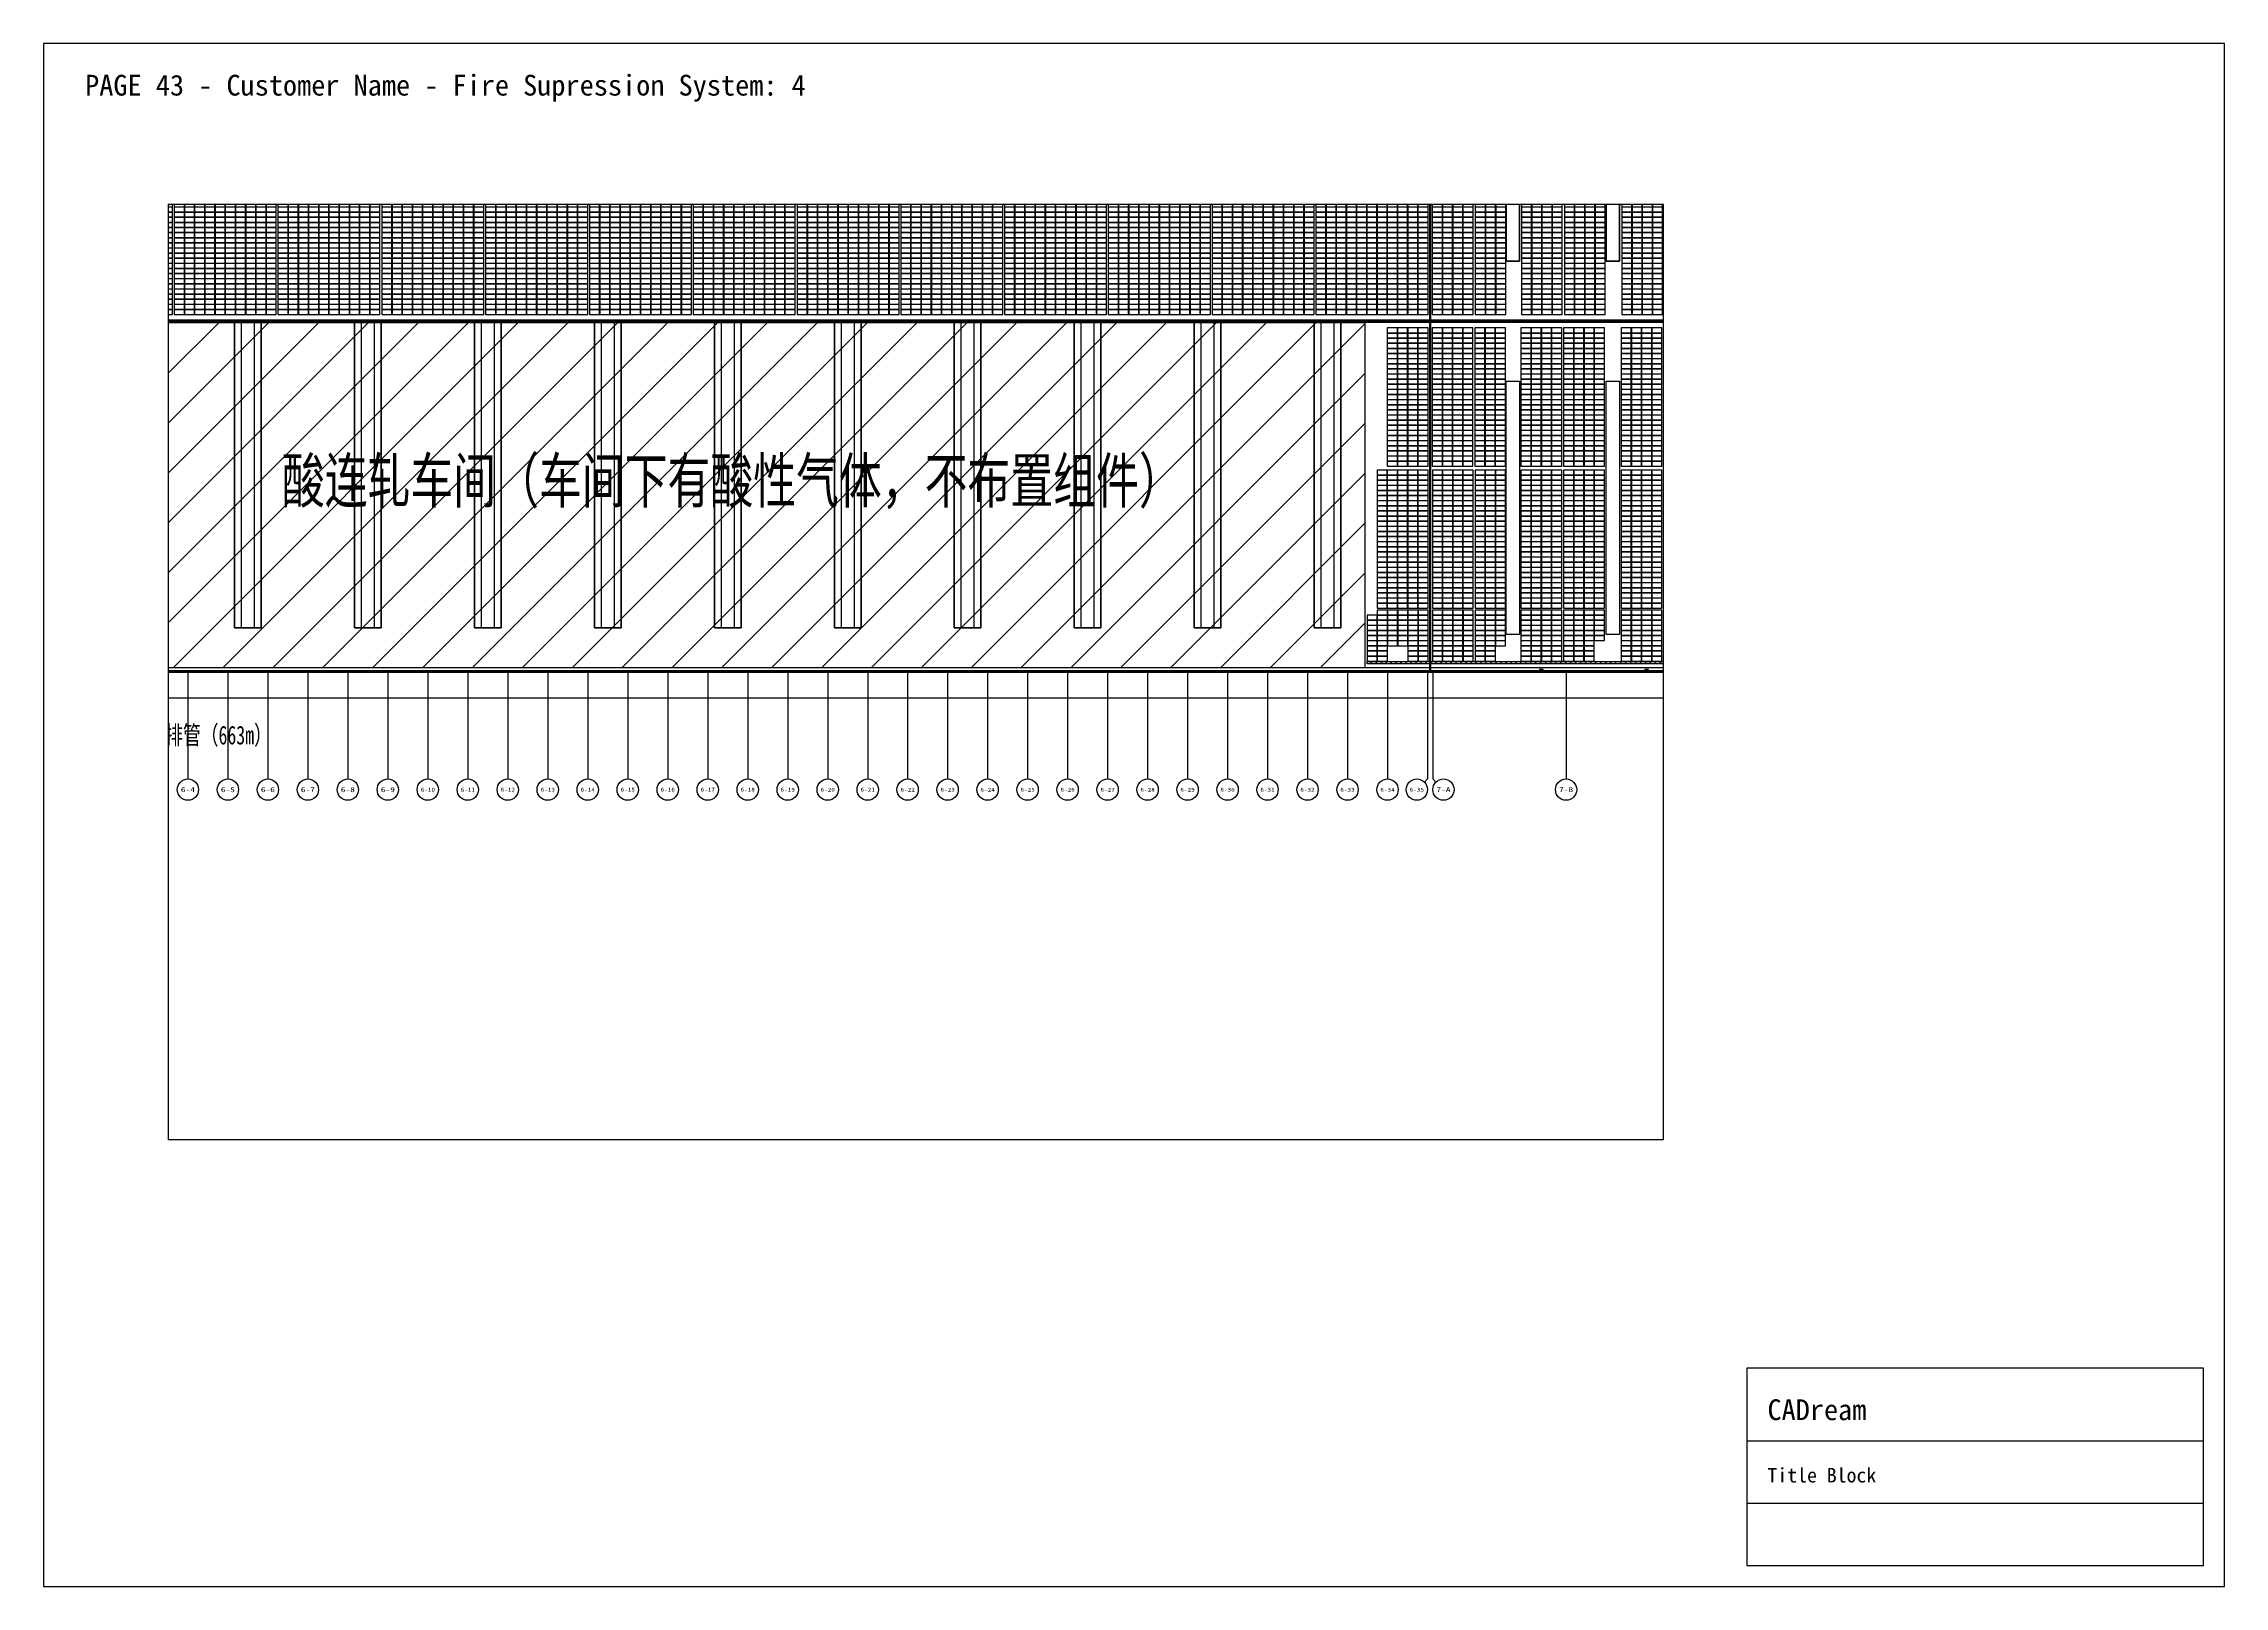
# Paper-space layout 'Layout1' of a CAD drawing. Header units: metres, sheet in millimetres. Extents: x 0 to 420, y 0 to 297.
# The model-space entities are those that its viewports show. They can reach past a viewport. Long polylines and large blocks are cut down to what shows.
import ezdxf
from ezdxf.enums import TextEntityAlignment as Align

# ---------------------------------------------------------------- set-up
doc = ezdxf.new("R2010")
doc.units = ezdxf.units.M
for name, color, linetype in [('AXIS', 3, 'Continuous'), ('AXIS_TEXT', 7, 'Continuous'), ('SHEET_BORDER', 8, 'Continuous'), ('SHEET_TEXT', 5, 'Continuous'), ('SHEET_TITLEBLOCK', 7, 'Continuous'), ('SHEET_VIEWPORT_FRAME', 6, 'Continuous'), ('WALL', 9, 'Continuous'), ('单元区域外轮廓', 7, 'ByLayer'), ('屋脊线', 7, 'ByLayer'), ('文字', 7, 'Continuous'), ('电缆通道', 7, 'ByLayer'), ('组件', 7, 'ByLayer'), ('运维走道板', 1, 'Continuous'), ('逆变器', 7, 'ByLayer'), ('障碍物', 7, 'ByLayer')]:
    doc.layers.add(name, color=color, linetype=linetype)
doc.styles.add('COMPLEX', font='COMPLEX')
doc.styles.add('仿宋1250', font='txt', dxfattribs={"width": 0.7071, "height": 1250})
doc.styles.add('宋体', font='txt', dxfattribs={"width": 0.7, "height": 100})

# ---------------------------------------------------------------- blocks, each defined once
blk = doc.blocks.new('CADREAM_TITLEBLOCK_V1')
at = {"layer": 'SHEET_TITLEBLOCK'}
for p, q in [((0, 24), (88, 24)), ((0, 12), (88, 12))]:
    blk.add_line(p, q, dxfattribs=at)
blk.add_lwpolyline([(0, 0), (88, 0), (88, 38), (0, 38)], close=True, dxfattribs=at)
for s, height, p in [('CADream', 4, (4, 28)), ('Title Block', 2.8, (4, 16))]:
    blk.add_text(s, height=height, dxfattribs=at).set_placement(p)
blk = doc.blocks.new('_AXISO')
blk.add_circle((0, 0), 0.5)
at = {"layer": 'AXIS_TEXT', "style": 'COMPLEX', "width": 1.041667}
blk.add_attdef('A', text='', height=0.56, dxfattribs=at).set_placement((-0.25, -0.28), (0.25, -0.28), align=Align.FIT)
blk = doc.blocks.new('DT1')
at = {"layer": 'AXIS', "color": 252, "true_color": 0x939598}
for p, q in [((903160, 1865104), (903160, 1841104)), ((912160, 1865104), (912160, 1841104)), ((921160, 1865104), (921160, 1841104)), ((930160, 1865104), (930160, 1841104)), ((939160, 1865104), (939160, 1841104)), ((948160, 1865104), (948160, 1841104)), ((957160, 1865104), (957160, 1841104)), ((966160, 1865104), (966160, 1841104)), ((975160, 1865104), (975160, 1841104)), ((984160, 1865104), (984160, 1841104)), ((993160, 1865104), (993160, 1841104)), ((1002160, 1865104), (1002160, 1841104)), ((1011160, 1865104), (1011160, 1841104)), ((1020160, 1865104), (1020160, 1841104)), ((1029160, 1865104), (1029160, 1841104)), ((1038160, 1865104), (1038160, 1841104)), ((1047160, 1865104), (1047160, 1841104)), ((1056160, 1865104), (1056160, 1841104)), ((1065160, 1865104), (1065160, 1841104)), ((1074160, 1865104), (1074160, 1841104)), ((1083160, 1865104), (1083160, 1841104)), ((1092160, 1865104), (1092160, 1841104)), ((1101160, 1865104), (1101160, 1841104)), ((1110160, 1865104), (1110160, 1841104)), ((1119160, 1865104), (1119160, 1841104)), ((1128160, 1865104), (1128160, 1841104)), ((1137160, 1865104), (1137160, 1841104)), ((1146160, 1865104), (1146160, 1841104)), ((1155160, 1865104), (1155160, 1841104)), ((1164160, 1865104), (1164160, 1841104)), ((1173160, 1865104), (1173160, 1841104)), ((1182160, 1865104), (1182160, 1841104)), ((1183360, 1865104), (1183360, 1841104)), ((1213360, 1865104), (1213360, 1841104)), ((1181457, 1840401), (1182160, 1841104)), ((1184063, 1840401), (1183360, 1841104))]:
    blk.add_line(p, q, dxfattribs=at)
at = {"layer": 'WALL'}
for p, q in [((875710, 1944104), (1182610, 1944104)), ((1182910, 1944104), (1243360, 1944104)), ((78160, 1865404), (1243360, 1865404)), ((77860, 1865104), (1243660, 1865104))]:
    blk.add_line(p, q, dxfattribs=at)
for points in [[(1182910, 1865404), (1182910, 2022804), (1182610, 2022804), (1182610, 1865404)], [(875710, 1944404), (1182610, 1944404), (1182610, 1943804), (875710, 1943804)], [(919660, 1875104), (919660, 1943804), (913660, 1943804), (913660, 1875104)], [(946660, 1875104), (946660, 1943804), (940660, 1943804), (940660, 1875104)], [(973660, 1875104), (973660, 1943804), (967660, 1943804), (967660, 1875104)], [(1000660, 1875104), (1000660, 1943804), (994660, 1943804), (994660, 1875104)], [(1027660, 1875104), (1027660, 1943804), (1021660, 1943804), (1021660, 1875104)], [(1054660, 1875104), (1054660, 1943804), (1048660, 1943804), (1048660, 1875104)], [(1081660, 1875104), (1081660, 1943804), (1075660, 1943804), (1075660, 1875104)], [(1108660, 1875104), (1108660, 1943804), (1102660, 1943804), (1102660, 1875104)], [(1135660, 1875104), (1135660, 1943804), (1129660, 1943804), (1129660, 1875104)], [(1162660, 1875104), (1162660, 1943804), (1156660, 1943804), (1156660, 1875104)], [(1182910, 1944404), (1243360, 1944404), (1243360, 1943804), (1182910, 1943804)]]:
    blk.add_lwpolyline(points, close=True, dxfattribs=at)
for points in [[(1202860, 1957604), (1202860, 2014604), (1199860, 2014604), (1199860, 1957604), (1202860, 1957604)], [(1225360, 1957604), (1225360, 2014604), (1222360, 2014604), (1222360, 1957604), (1225360, 1957604)], [(918160, 1875104), (918160, 1943804), (915160, 1943804), (915160, 1875104), (918160, 1875104)], [(945160, 1875104), (945160, 1943804), (942160, 1943804), (942160, 1875104), (945160, 1875104)], [(972160, 1875104), (972160, 1943804), (969160, 1943804), (969160, 1875104), (972160, 1875104)], [(999160, 1875104), (999160, 1943804), (996160, 1943804), (996160, 1875104), (999160, 1875104)], [(1026160, 1875104), (1026160, 1943804), (1023160, 1943804), (1023160, 1875104), (1026160, 1875104)], [(1053160, 1875104), (1053160, 1943804), (1050160, 1943804), (1050160, 1875104), (1053160, 1875104)], [(1080160, 1875104), (1080160, 1943804), (1077160, 1943804), (1077160, 1875104), (1080160, 1875104)], [(1107160, 1875104), (1107160, 1943804), (1104160, 1943804), (1104160, 1875104), (1107160, 1875104)], [(1134160, 1875104), (1134160, 1943804), (1131160, 1943804), (1131160, 1875104), (1134160, 1875104)], [(1161160, 1875104), (1161160, 1943804), (1158160, 1943804), (1158160, 1875104), (1161160, 1875104)], [(1202860, 1930604), (1202860, 1873604), (1199860, 1873604), (1199860, 1930604), (1202860, 1930604)], [(1225360, 1930604), (1225360, 1873604), (1222360, 1873604), (1222360, 1930604), (1225360, 1930604)], [(1182610, 1866104), (875710, 1866104)], [(1243360, 1866104), (1182910, 1866104)]]:
    blk.add_lwpolyline(points, dxfattribs=at)
at = {"layer": 'AXIS', "color": 252, "true_color": 0x939598}
ref = blk.add_blockref('_AXISO', (903160, 1838704), dxfattribs=dict(at, xscale=4800, yscale=4800, zscale=4800))
ref.add_attrib('A', '6-4', dxfattribs={"layer": 'AXIS_TEXT', "height": 1077.9}).set_placement((901569, 1838165), (904751, 1838165), align=Align.FIT)
ref = blk.add_blockref('_AXISO', (912160, 1838704), dxfattribs=dict(at, xscale=4800, yscale=4800, zscale=4800))
ref.add_attrib('A', '6-5', dxfattribs={"layer": 'AXIS_TEXT', "height": 1110}).set_placement((910574, 1838149), (913746, 1838149), align=Align.FIT)
ref = blk.add_blockref('_AXISO', (921160, 1838704), dxfattribs=dict(at, xscale=4800, yscale=4800, zscale=4800))
ref.add_attrib('A', '6-6', dxfattribs={"layer": 'AXIS_TEXT', "height": 1110}).set_placement((919574, 1838149), (922746, 1838149), align=Align.FIT)
ref = blk.add_blockref('_AXISO', (930160, 1838704), dxfattribs=dict(at, xscale=4800, yscale=4800, zscale=4800))
ref.add_attrib('A', '6-7', dxfattribs={"layer": 'AXIS_TEXT', "height": 1110}).set_placement((928574, 1838149), (931746, 1838149), align=Align.FIT)
ref = blk.add_blockref('_AXISO', (939160, 1838704), dxfattribs=dict(at, xscale=4800, yscale=4800, zscale=4800))
ref.add_attrib('A', '6-8', dxfattribs={"layer": 'AXIS_TEXT', "height": 1110}).set_placement((937574, 1838149), (940746, 1838149), align=Align.FIT)
ref = blk.add_blockref('_AXISO', (948160, 1838704), dxfattribs=dict(at, xscale=4800, yscale=4800, zscale=4800))
ref.add_attrib('A', '6-9', dxfattribs={"layer": 'AXIS_TEXT', "height": 1110}).set_placement((946574, 1838149), (949746, 1838149), align=Align.FIT)
ref = blk.add_blockref('_AXISO', (957160, 1838704), dxfattribs=dict(at, xscale=4800, yscale=4800, zscale=4800))
ref.add_attrib('A', '6-10', dxfattribs={"layer": 'AXIS_TEXT', "height": 906}).set_placement((955542, 1838251), (958778, 1838251), align=Align.FIT)
ref = blk.add_blockref('_AXISO', (966160, 1838704), dxfattribs=dict(at, xscale=4800, yscale=4800, zscale=4800))
ref.add_attrib('A', '6-11', dxfattribs={"layer": 'AXIS_TEXT', "height": 965.5}).set_placement((964551, 1838221), (967769, 1838221), align=Align.FIT)
ref = blk.add_blockref('_AXISO', (975160, 1838704), dxfattribs=dict(at, xscale=4800, yscale=4800, zscale=4800))
ref.add_attrib('A', '6-12', dxfattribs={"layer": 'AXIS_TEXT', "height": 906}).set_placement((973542, 1838251), (976778, 1838251), align=Align.FIT)
ref = blk.add_blockref('_AXISO', (984160, 1838704), dxfattribs=dict(at, xscale=4800, yscale=4800, zscale=4800))
ref.add_attrib('A', '6-13', dxfattribs={"layer": 'AXIS_TEXT', "height": 906}).set_placement((982542, 1838251), (985778, 1838251), align=Align.FIT)
ref = blk.add_blockref('_AXISO', (993160, 1838704), dxfattribs=dict(at, xscale=4800, yscale=4800, zscale=4800))
ref.add_attrib('A', '6-14', dxfattribs={"layer": 'AXIS_TEXT', "height": 884.1}).set_placement((991539, 1838262), (994781, 1838262), align=Align.FIT)
ref = blk.add_blockref('_AXISO', (1002160, 1838704), dxfattribs=dict(at, xscale=4800, yscale=4800, zscale=4800))
ref.add_attrib('A', '6-15', dxfattribs={"layer": 'AXIS_TEXT', "height": 906}).set_placement((1000542, 1838251), (1003778, 1838251), align=Align.FIT)
ref = blk.add_blockref('_AXISO', (1011160, 1838704), dxfattribs=dict(at, xscale=4800, yscale=4800, zscale=4800))
ref.add_attrib('A', '6-16', dxfattribs={"layer": 'AXIS_TEXT', "height": 906}).set_placement((1009542, 1838251), (1012778, 1838251), align=Align.FIT)
ref = blk.add_blockref('_AXISO', (1020160, 1838704), dxfattribs=dict(at, xscale=4800, yscale=4800, zscale=4800))
ref.add_attrib('A', '6-17', dxfattribs={"layer": 'AXIS_TEXT', "height": 906}).set_placement((1018542, 1838251), (1021778, 1838251), align=Align.FIT)
ref = blk.add_blockref('_AXISO', (1029160, 1838704), dxfattribs=dict(at, xscale=4800, yscale=4800, zscale=4800))
ref.add_attrib('A', '6-18', dxfattribs={"layer": 'AXIS_TEXT', "height": 906}).set_placement((1027542, 1838251), (1030778, 1838251), align=Align.FIT)
ref = blk.add_blockref('_AXISO', (1038160, 1838704), dxfattribs=dict(at, xscale=4800, yscale=4800, zscale=4800))
ref.add_attrib('A', '6-19', dxfattribs={"layer": 'AXIS_TEXT', "height": 906}).set_placement((1036542, 1838251), (1039778, 1838251), align=Align.FIT)
ref = blk.add_blockref('_AXISO', (1047160, 1838704), dxfattribs=dict(at, xscale=4800, yscale=4800, zscale=4800))
ref.add_attrib('A', '6-20', dxfattribs={"layer": 'AXIS_TEXT', "height": 853.1}).set_placement((1045535, 1838277), (1048785, 1838277), align=Align.FIT)
ref = blk.add_blockref('_AXISO', (1056160, 1838704), dxfattribs=dict(at, xscale=4800, yscale=4800, zscale=4800))
ref.add_attrib('A', '6-21', dxfattribs={"layer": 'AXIS_TEXT', "height": 906}).set_placement((1054542, 1838251), (1057778, 1838251), align=Align.FIT)
ref = blk.add_blockref('_AXISO', (1065160, 1838704), dxfattribs=dict(at, xscale=4800, yscale=4800, zscale=4800))
ref.add_attrib('A', '6-22', dxfattribs={"layer": 'AXIS_TEXT', "height": 853.1}).set_placement((1063535, 1838277), (1066785, 1838277), align=Align.FIT)
ref = blk.add_blockref('_AXISO', (1074160, 1838704), dxfattribs=dict(at, xscale=4800, yscale=4800, zscale=4800))
ref.add_attrib('A', '6-23', dxfattribs={"layer": 'AXIS_TEXT', "height": 853.1}).set_placement((1072535, 1838277), (1075785, 1838277), align=Align.FIT)
ref = blk.add_blockref('_AXISO', (1083160, 1838704), dxfattribs=dict(at, xscale=4800, yscale=4800, zscale=4800))
ref.add_attrib('A', '6-24', dxfattribs={"layer": 'AXIS_TEXT', "height": 833.6}).set_placement((1081532, 1838287), (1084787, 1838287), align=Align.FIT)
ref = blk.add_blockref('_AXISO', (1092160, 1838704), dxfattribs=dict(at, xscale=4800, yscale=4800, zscale=4800))
ref.add_attrib('A', '6-25', dxfattribs={"layer": 'AXIS_TEXT', "height": 853.1}).set_placement((1090535, 1838277), (1093785, 1838277), align=Align.FIT)
ref = blk.add_blockref('_AXISO', (1101160, 1838704), dxfattribs=dict(at, xscale=4800, yscale=4800, zscale=4800))
ref.add_attrib('A', '6-26', dxfattribs={"layer": 'AXIS_TEXT', "height": 853.1}).set_placement((1099535, 1838277), (1102785, 1838277), align=Align.FIT)
ref = blk.add_blockref('_AXISO', (1110160, 1838704), dxfattribs=dict(at, xscale=4800, yscale=4800, zscale=4800))
ref.add_attrib('A', '6-27', dxfattribs={"layer": 'AXIS_TEXT', "height": 853.1}).set_placement((1108535, 1838277), (1111785, 1838277), align=Align.FIT)
ref = blk.add_blockref('_AXISO', (1119160, 1838704), dxfattribs=dict(at, xscale=4800, yscale=4800, zscale=4800))
ref.add_attrib('A', '6-28', dxfattribs={"layer": 'AXIS_TEXT', "height": 853.1}).set_placement((1117535, 1838277), (1120785, 1838277), align=Align.FIT)
ref = blk.add_blockref('_AXISO', (1128160, 1838704), dxfattribs=dict(at, xscale=4800, yscale=4800, zscale=4800))
ref.add_attrib('A', '6-29', dxfattribs={"layer": 'AXIS_TEXT', "height": 853.1}).set_placement((1126535, 1838277), (1129785, 1838277), align=Align.FIT)
ref = blk.add_blockref('_AXISO', (1137160, 1838704), dxfattribs=dict(at, xscale=4800, yscale=4800, zscale=4800))
ref.add_attrib('A', '6-30', dxfattribs={"layer": 'AXIS_TEXT', "height": 863.2}).set_placement((1135536, 1838272), (1138783, 1838272), align=Align.FIT)
ref = blk.add_blockref('_AXISO', (1146160, 1838704), dxfattribs=dict(at, xscale=4800, yscale=4800, zscale=4800))
ref.add_attrib('A', '6-31', dxfattribs={"layer": 'AXIS_TEXT', "height": 917.3}).set_placement((1144544, 1838245), (1147776, 1838245), align=Align.FIT)
ref = blk.add_blockref('_AXISO', (1155160, 1838704), dxfattribs=dict(at, xscale=4800, yscale=4800, zscale=4800))
ref.add_attrib('A', '6-32', dxfattribs={"layer": 'AXIS_TEXT', "height": 863.2}).set_placement((1153536, 1838272), (1156783, 1838272), align=Align.FIT)
ref = blk.add_blockref('_AXISO', (1164160, 1838704), dxfattribs=dict(at, xscale=4800, yscale=4800, zscale=4800))
ref.add_attrib('A', '6-33', dxfattribs={"layer": 'AXIS_TEXT', "height": 863.2}).set_placement((1162536, 1838272), (1165783, 1838272), align=Align.FIT)
ref = blk.add_blockref('_AXISO', (1173160, 1838704), dxfattribs=dict(at, xscale=4800, yscale=4800, zscale=4800))
ref.add_attrib('A', '6-34', dxfattribs={"layer": 'AXIS_TEXT', "height": 843.2}).set_placement((1171534, 1838282), (1174786, 1838282), align=Align.FIT)
ref = blk.add_blockref('_AXISO', (1179760, 1838704), dxfattribs=dict(at, xscale=4800, yscale=4800, zscale=4800))
ref.add_attrib('A', '6-35', dxfattribs={"layer": 'AXIS_TEXT', "height": 863.2}).set_placement((1178136, 1838272), (1181383, 1838272), align=Align.FIT)
ref = blk.add_blockref('_AXISO', (1185760, 1838704), dxfattribs=dict(at, xscale=4800, yscale=4800, zscale=4800))
ref.add_attrib('A', '7-A', dxfattribs={"layer": 'AXIS_TEXT', "height": 1047.5}).set_placement((1184164, 1838180), (1187356, 1838180), align=Align.FIT)
ref = blk.add_blockref('_AXISO', (1213360, 1838704), dxfattribs=dict(at, xscale=4800, yscale=4800, zscale=4800))
ref.add_attrib('A', '7-B', dxfattribs={"layer": 'AXIS_TEXT', "height": 1062.5}).set_placement((1211766, 1838172), (1214954, 1838172), align=Align.FIT)
blk = doc.blocks.new('*U582')
at = {"layer": '单元区域外轮廓', "color": 2}
blk.add_polyline3d([(582600, -78700, 12000), (-582600, -78700, 12000), (-582600, 78700, 12000), (582600, 78700, 12000)], close=True, dxfattribs=at)
at = {"flags": 1}
for tag in ['unit_id', 'unit_name', 'parapet_height', 'ground_elevation', 'is_enable_parapet']:
    blk.add_attdef(tag, (0, 0), '', height=2.5, dxfattribs=at)
blk = doc.blocks.new('*U583')
at = {"layer": '屋脊线', "color": 30}
for p, q in [((582600, 0, 16000), (-582600, 0, 16000)), ((-582600, -78700, 12000), (582600, -78700, 12000))]:
    blk.add_line(p, q, dxfattribs=at)
at = {"flags": 1}
for tag in ['unit_id', 'unit_name']:
    blk.add_attdef(tag, (0, 0), '', height=2.5, dxfattribs=at)
blk = doc.blocks.new('*U584')
at = {"color": 0}
blk.add_polyline3d([(0, 0, 0), (228, 0, 0), (228, 113, 6), (0, 113, 6)], close=True, dxfattribs=at)
at = {"flags": 1}
for tag in ['silicon-material', 'panel-length', 'panel-width', 'panel-height', 'mounting-hole-spacing1', 'mounting-hole-spacing2', 'userid', 'module-material', 'theme', 'name', 'vmpo', 'voco', 'pmax', 'company-name', 'note', 'id', 'impo', 'isco']:
    blk.add_attdef(tag, (0, 0), '', height=2.5, dxfattribs=at)
blk = doc.blocks.new('*U585')
at = {"layer": '组件', "color": 203}
for p in [(51235, -266, 1597), (51235, -381, 1591), (51235, -496, 1585), (51465, -266, 1597), (51465, -381, 1591), (51465, -496, 1585), (51695, -266, 1597), (51695, -381, 1591), (51695, -496, 1585), (51924, -266, 1597), (51924, -381, 1591), (51924, -496, 1585), (52246, -266, 1597), (52246, -381, 1591), (52246, -496, 1585), (52476, -266, 1597), (52476, -381, 1591), (52476, -496, 1585), (51235, -611, 1579), (51235, -727, 1573), (51235, -842, 1567), (51235, -957, 1561), (51235, -1072, 1556), (51465, -611, 1579), (51465, -727, 1573), (51465, -842, 1567), (51465, -957, 1561), (51465, -1072, 1556), (51695, -611, 1579), (51695, -727, 1573), (51695, -842, 1567), (51695, -957, 1561), (51695, -1072, 1556), (51924, -611, 1579), (51924, -727, 1573), (51924, -842, 1567), (51924, -957, 1561), (51924, -1072, 1556), (52246, -611, 1579), (52246, -727, 1573), (52246, -842, 1567), (52246, -957, 1561), (52246, -1072, 1556), (52476, -611, 1579), (52476, -727, 1573), (52476, -842, 1567), (52476, -957, 1561), (52476, -1072, 1556), (51235, -1188, 1550), (51235, -1303, 1544), (51235, -1418, 1538), (51235, -1533, 1532), (51465, -1188, 1550), (51465, -1303, 1544), (51465, -1418, 1538), (51465, -1533, 1532), (51695, -1188, 1550), (51695, -1303, 1544), (51695, -1418, 1538), (51695, -1533, 1532), (51924, -1188, 1550), (51924, -1303, 1544), (51924, -1418, 1538), (51924, -1533, 1532), (52246, -1188, 1550), (52246, -1303, 1544), (52246, -1418, 1538), (52246, -1533, 1532), (52476, -1188, 1550), (52476, -1303, 1544), (52476, -1418, 1538), (52476, -1533, 1532), (51235, -1649, 1526), (51235, -1764, 1520), (51235, -1879, 1514), (51235, -1994, 1509), (51465, -1649, 1526), (51465, -1764, 1520), (51465, -1879, 1514), (51465, -1994, 1509), (51695, -1649, 1526), (51695, -1764, 1520), (51695, -1879, 1514), (51695, -1994, 1509), (51924, -1649, 1526), (51924, -1764, 1520), (51924, -1879, 1514), (51924, -1994, 1509), (52246, -1649, 1526), (52246, -1764, 1520), (52246, -1879, 1514), (52246, -1994, 1509), (52476, -1649, 1526), (52476, -1764, 1520), (52476, -1879, 1514), (52476, -1994, 1509), (51235, -2110, 1503), (51235, -2225, 1497), (51235, -2340, 1491), (51235, -2455, 1485), (51465, -2110, 1503), (51465, -2225, 1497), (51465, -2340, 1491), (51465, -2455, 1485), (51695, -2110, 1503), (51695, -2225, 1497), (51695, -2340, 1491), (51695, -2455, 1485), (51924, -2110, 1503), (51924, -2225, 1497), (51924, -2340, 1491), (51924, -2455, 1485), (52246, -2110, 1503), (52246, -2225, 1497), (52246, -2340, 1491), (52246, -2455, 1485), (52476, -2110, 1503), (52476, -2225, 1497), (52476, -2340, 1491), (52476, -2455, 1485), (51235, -2571, 1479), (51235, -2686, 1473), (51235, -2801, 1468), (51235, -2916, 1462), (51235, -3032, 1456), (51465, -2571, 1479), (51465, -2686, 1473), (51465, -2801, 1468), (51465, -2916, 1462), (51465, -3032, 1456), (51695, -2571, 1479), (51695, -2686, 1473), (51695, -2801, 1468), (51695, -2916, 1462), (51695, -3032, 1456), (51924, -2571, 1479), (51924, -2686, 1473), (51924, -2801, 1468), (51924, -2916, 1462), (51924, -3032, 1456), (52246, -2571, 1479), (52246, -2686, 1473), (52246, -2801, 1468), (52246, -2916, 1462), (52246, -3032, 1456), (52476, -2571, 1479), (52476, -2686, 1473), (52476, -2801, 1468), (52476, -2916, 1462), (52476, -3032, 1456), (51005, -3461, 1434), (51235, -3147, 1450), (51235, -3262, 1444), (51235, -3461, 1434), (51465, -3147, 1450), (51465, -3262, 1444), (51465, -3461, 1434), (51695, -3147, 1450), (51695, -3262, 1444), (51695, -3461, 1434), (51924, -3147, 1450), (51924, -3262, 1444), (51924, -3461, 1434), (52246, -3147, 1450), (52246, -3262, 1444), (52250, -3461, 1434), (52476, -3147, 1450), (52476, -3262, 1444), (52480, -3461, 1434), (52710, -3461, 1434), (51005, -3576, 1428), (51005, -3692, 1422), (51005, -3807, 1417), (51005, -3922, 1411), (51005, -4037, 1405), (51235, -3576, 1428), (51235, -3692, 1422), (51235, -3807, 1417), (51235, -3922, 1411), (51235, -4037, 1405), (51465, -3576, 1428), (51465, -3692, 1422), (51465, -3807, 1417), (51465, -3922, 1411), (51465, -4037, 1405), (51695, -3576, 1428), (51695, -3692, 1422), (51695, -3807, 1417), (51695, -3922, 1411), (51695, -4037, 1405), (51924, -3576, 1428), (51924, -3692, 1422), (51924, -3807, 1417), (51924, -3922, 1411), (51924, -4037, 1405), (52250, -3576, 1428), (52250, -3692, 1422), (52250, -3807, 1417), (52250, -3922, 1411), (52250, -4037, 1405), (52480, -3576, 1428), (52480, -3692, 1422), (52480, -3807, 1417), (52480, -3922, 1411), (52480, -4037, 1405), (52710, -3576, 1428), (52710, -3692, 1422), (52710, -3807, 1417), (52710, -3922, 1411), (52710, -4037, 1405), (51005, -4153, 1399), (51005, -4268, 1393), (51005, -4383, 1387), (51005, -4499, 1381), (51235, -4153, 1399), (51235, -4268, 1393), (51235, -4383, 1387), (51235, -4499, 1381), (51465, -4153, 1399), (51465, -4268, 1393), (51465, -4383, 1387), (51465, -4499, 1381), (51695, -4153, 1399), (51695, -4268, 1393), (51695, -4383, 1387), (51695, -4499, 1381), (51924, -4153, 1399), (51924, -4268, 1393), (51924, -4383, 1387), (51924, -4499, 1381), (52250, -4153, 1399), (52250, -4268, 1393), (52250, -4383, 1387), (52250, -4499, 1381), (52480, -4153, 1399), (52480, -4268, 1393), (52480, -4383, 1387), (52480, -4499, 1381), (52710, -4153, 1399), (52710, -4268, 1393), (52710, -4383, 1387), (52710, -4499, 1381), (51005, -4614, 1376), (51005, -4729, 1370), (51005, -4844, 1364), (51005, -4960, 1358), (51235, -4614, 1376), (51235, -4729, 1370), (51235, -4844, 1364), (51235, -4960, 1358), (51465, -4614, 1376), (51465, -4729, 1370), (51465, -4844, 1364), (51465, -4960, 1358), (51695, -4614, 1376), (51695, -4729, 1370), (51695, -4844, 1364), (51695, -4960, 1358), (51924, -4614, 1376), (51924, -4729, 1370), (51924, -4844, 1364), (51924, -4960, 1358), (52250, -4614, 1376), (52250, -4729, 1370), (52250, -4844, 1364), (52250, -4960, 1358), (52480, -4614, 1376), (52480, -4729, 1370), (52480, -4844, 1364), (52480, -4960, 1358), (52710, -4614, 1376), (52710, -4729, 1370), (52710, -4844, 1364), (52710, -4960, 1358), (51005, -5075, 1352), (51005, -5190, 1346), (51005, -5305, 1340), (51005, -5421, 1335), (51235, -5075, 1352), (51235, -5190, 1346), (51235, -5305, 1340), (51235, -5421, 1335), (51465, -5075, 1352), (51465, -5190, 1346), (51465, -5305, 1340), (51465, -5421, 1335), (51695, -5075, 1352), (51695, -5190, 1346), (51695, -5305, 1340), (51695, -5421, 1335), (51924, -5075, 1352), (51924, -5190, 1346), (51924, -5305, 1340), (51924, -5421, 1335), (52250, -5075, 1352), (52250, -5190, 1346), (52250, -5305, 1340), (52250, -5421, 1335), (52480, -5075, 1352), (52480, -5190, 1346), (52480, -5305, 1340), (52480, -5421, 1335), (52710, -5075, 1352), (52710, -5190, 1346), (52710, -5305, 1340), (52710, -5421, 1335), (51005, -5536, 1329), (51005, -5651, 1323), (51005, -5766, 1317), (51005, -5882, 1311), (51005, -5997, 1305), (51235, -5536, 1329), (51235, -5651, 1323), (51235, -5766, 1317), (51235, -5882, 1311), (51235, -5997, 1305), (51465, -5536, 1329), (51465, -5651, 1323), (51465, -5766, 1317), (51465, -5882, 1311), (51465, -5997, 1305), (51695, -5536, 1329), (51695, -5651, 1323), (51695, -5766, 1317), (51695, -5882, 1311), (51695, -5997, 1305), (51924, -5536, 1329), (51924, -5651, 1323), (51924, -5766, 1317), (51924, -5882, 1311), (51924, -5997, 1305), (52250, -5536, 1329), (52250, -5651, 1323), (52250, -5766, 1317), (52250, -5882, 1311), (52250, -5997, 1305), (52480, -5536, 1329), (52480, -5651, 1323), (52480, -5766, 1317), (52480, -5882, 1311), (52480, -5997, 1305), (52710, -5536, 1329), (52710, -5651, 1323), (52710, -5766, 1317), (52710, -5882, 1311), (52710, -5997, 1305), (51005, -6112, 1299), (51005, -6227, 1293), (51005, -6343, 1288), (51005, -6458, 1282), (51235, -6112, 1299), (51235, -6227, 1293), (51235, -6343, 1288), (51235, -6458, 1282), (51465, -6112, 1299), (51465, -6227, 1293), (51465, -6343, 1288), (51465, -6458, 1282), (51695, -6112, 1299), (51695, -6227, 1293), (51695, -6343, 1288), (51695, -6458, 1282), (51924, -6112, 1299), (51924, -6227, 1293), (51924, -6343, 1288), (51924, -6458, 1282), (52250, -6112, 1299), (52250, -6227, 1293), (52250, -6343, 1288), (52250, -6458, 1282), (52480, -6112, 1299), (52480, -6227, 1293), (52480, -6343, 1288), (52480, -6458, 1282), (52710, -6112, 1299), (52710, -6227, 1293), (52710, -6343, 1288), (52710, -6458, 1282), (50780, -6726, 1268), (50780, -6841, 1262), (50780, -6957, 1256), (51010, -6611, 1274), (51010, -6726, 1268), (51010, -6841, 1262), (51010, -6957, 1256), (51240, -6611, 1274), (51240, -6726, 1268), (51240, -6841, 1262), (51240, -6957, 1256), (51469, -6611, 1274), (51469, -6726, 1268), (51469, -6841, 1262), (51469, -6957, 1256), (51699, -6611, 1274), (51699, -6726, 1268), (51699, -6841, 1262), (51699, -6957, 1256), (51929, -6611, 1274), (51929, -6726, 1268), (51929, -6841, 1262), (51929, -6957, 1256), (52251, -6611, 1274), (52251, -6726, 1268), (52251, -6841, 1262), (52251, -6957, 1256), (52481, -6611, 1274), (52481, -6726, 1268), (52481, -6841, 1262), (52481, -6957, 1256), (52710, -6611, 1274), (52710, -6726, 1268), (50780, -7072, 1251), (50780, -7187, 1245), (50780, -7302, 1239), (50780, -7418, 1233), (51010, -7072, 1251), (51010, -7187, 1245), (51010, -7302, 1239), (51010, -7418, 1233), (51240, -7072, 1251), (51240, -7187, 1245), (51240, -7302, 1239), (51469, -7072, 1251), (51469, -7187, 1245), (51469, -7302, 1239), (51699, -7072, 1251), (51699, -7187, 1245), (51699, -7302, 1239), (51699, -7418, 1233), (51929, -7072, 1251), (51929, -7187, 1245), (51929, -7302, 1239), (51929, -7418, 1233), (52251, -7072, 1251), (52251, -7187, 1245), (52251, -7302, 1239), (52251, -7418, 1233), (52481, -7072, 1251), (52481, -7187, 1245), (52481, -7302, 1239), (52481, -7418, 1233), (50780, -7533, 1227), (50780, -7648, 1221), (51010, -7533, 1227), (51010, -7648, 1221), (51699, -7533, 1227), (51699, -7648, 1221), (51929, -7533, 1227), (51929, -7648, 1221), (52251, -7533, 1227), (52251, -7648, 1221), (52481, -7533, 1227), (52481, -7648, 1221)]:
    blk.add_blockref('*U584', p, dxfattribs=at)
at = {"layer": '组件', "color": 1}
for p in [(52705, -266, 1597), (52705, -381, 1591), (52705, -496, 1585), (52935, -266, 1597), (52935, -381, 1591), (52935, -496, 1585), (53206, -266, 1597), (53206, -381, 1591), (53206, -496, 1585), (53435, -266, 1597), (53435, -381, 1591), (53435, -496, 1585), (53665, -266, 1597), (53665, -381, 1591), (53665, -496, 1585), (54244, -266, 1597), (54244, -381, 1591), (54244, -496, 1585), (54474, -266, 1597), (54474, -381, 1591), (54474, -496, 1585), (54704, -266, 1597), (54704, -381, 1591), (54704, -496, 1585), (54934, -266, 1597), (54934, -381, 1591), (54934, -496, 1585), (55203, -266, 1597), (55203, -381, 1591), (55203, -496, 1585), (55433, -266, 1597), (55433, -381, 1591), (55433, -496, 1585), (52705, -611, 1579), (52705, -727, 1573), (52705, -842, 1567), (52705, -957, 1561), (52705, -1072, 1556), (52935, -611, 1579), (52935, -727, 1573), (52935, -842, 1567), (52935, -957, 1561), (52935, -1072, 1556), (53206, -611, 1579), (53206, -727, 1573), (53206, -842, 1567), (53206, -957, 1561), (53206, -1072, 1556), (53435, -611, 1579), (53435, -727, 1573), (53435, -842, 1567), (53435, -957, 1561), (53435, -1072, 1556), (53665, -611, 1579), (53665, -727, 1573), (53665, -842, 1567), (53665, -957, 1561), (53665, -1072, 1556), (54244, -611, 1579), (54244, -727, 1573), (54244, -842, 1567), (54244, -957, 1561), (54244, -1072, 1556), (54474, -611, 1579), (54474, -727, 1573), (54474, -842, 1567), (54474, -957, 1561), (54474, -1072, 1556), (54704, -611, 1579), (54704, -727, 1573), (54704, -842, 1567), (54704, -957, 1561), (54704, -1072, 1556), (54934, -611, 1579), (54934, -727, 1573), (54934, -842, 1567), (54934, -957, 1561), (54934, -1072, 1556), (55203, -611, 1579), (55203, -727, 1573), (55203, -842, 1567), (55203, -957, 1561), (55203, -1072, 1556), (55433, -611, 1579), (55433, -727, 1573), (55433, -842, 1567), (55433, -957, 1561), (55433, -1072, 1556), (52705, -1188, 1550), (52705, -1303, 1544), (52705, -1418, 1538), (52705, -1533, 1532), (52935, -1188, 1550), (52935, -1303, 1544), (52935, -1418, 1538), (52935, -1533, 1532), (53206, -1188, 1550), (53206, -1303, 1544), (53206, -1418, 1538), (53206, -1533, 1532), (53435, -1188, 1550), (53435, -1303, 1544), (53435, -1418, 1538), (53435, -1533, 1532), (53665, -1188, 1550), (53665, -1303, 1544), (53665, -1418, 1538), (53665, -1533, 1532), (54244, -1188, 1550), (54244, -1303, 1544), (54244, -1418, 1538), (54244, -1533, 1532), (54474, -1188, 1550), (54474, -1303, 1544), (54474, -1418, 1538), (54474, -1533, 1532), (54704, -1188, 1550), (54704, -1303, 1544), (54704, -1418, 1538), (54704, -1533, 1532), (54934, -1188, 1550), (54934, -1303, 1544), (54934, -1418, 1538), (54934, -1533, 1532), (55203, -1188, 1550), (55203, -1303, 1544), (55203, -1418, 1538), (55203, -1533, 1532), (55433, -1188, 1550), (55433, -1303, 1544), (55433, -1418, 1538), (55433, -1533, 1532), (52705, -1649, 1526), (52705, -1764, 1520), (52705, -1879, 1514), (52705, -1994, 1509), (52935, -1649, 1526), (52935, -1764, 1520), (52935, -1879, 1514), (52935, -1994, 1509), (53206, -1649, 1526), (53206, -1764, 1520), (53206, -1879, 1514), (53206, -1994, 1509), (53435, -1649, 1526), (53435, -1764, 1520), (53435, -1879, 1514), (53435, -1994, 1509), (53665, -1649, 1526), (53665, -1764, 1520), (53665, -1879, 1514), (53665, -1994, 1509), (54244, -1649, 1526), (54244, -1764, 1520), (54244, -1879, 1514), (54244, -1994, 1509), (54474, -1649, 1526), (54474, -1764, 1520), (54474, -1879, 1514), (54474, -1994, 1509), (54704, -1649, 1526), (54704, -1764, 1520), (54704, -1879, 1514), (54704, -1994, 1509), (54934, -1649, 1526), (54934, -1764, 1520), (54934, -1879, 1514), (54934, -1994, 1509), (55203, -1649, 1526), (55203, -1764, 1520), (55203, -1879, 1514), (55203, -1994, 1509), (55433, -1649, 1526), (55433, -1764, 1520), (55433, -1879, 1514), (55433, -1994, 1509), (52705, -2110, 1503), (52705, -2225, 1497), (52705, -2340, 1491), (52705, -2455, 1485), (52935, -2110, 1503), (52935, -2225, 1497), (52935, -2340, 1491), (52935, -2455, 1485), (53206, -2110, 1503), (53206, -2225, 1497), (53206, -2340, 1491), (53206, -2455, 1485), (53435, -2110, 1503), (53435, -2225, 1497), (53435, -2340, 1491), (53435, -2455, 1485), (53665, -2110, 1503), (53665, -2225, 1497), (53665, -2340, 1491), (53665, -2455, 1485), (54244, -2110, 1503), (54244, -2225, 1497), (54244, -2340, 1491), (54244, -2455, 1485), (54474, -2110, 1503), (54474, -2225, 1497), (54474, -2340, 1491), (54474, -2455, 1485), (54704, -2110, 1503), (54704, -2225, 1497), (54704, -2340, 1491), (54704, -2455, 1485), (54934, -2110, 1503), (54934, -2225, 1497), (54934, -2340, 1491), (54934, -2455, 1485), (55203, -2110, 1503), (55203, -2225, 1497), (55203, -2340, 1491), (55203, -2455, 1485), (55433, -2110, 1503), (55433, -2225, 1497), (55433, -2340, 1491), (55433, -2455, 1485), (52705, -2571, 1479), (52705, -2686, 1473), (52705, -2801, 1468), (52705, -2916, 1462), (52705, -3032, 1456), (52935, -2571, 1479), (52935, -2686, 1473), (52935, -2801, 1468), (52935, -2916, 1462), (52935, -3032, 1456), (53206, -2571, 1479), (53206, -2686, 1473), (53206, -2801, 1468), (53206, -2916, 1462), (53206, -3032, 1456), (53435, -2571, 1479), (53435, -2686, 1473), (53435, -2801, 1468), (53435, -2916, 1462), (53435, -3032, 1456), (53665, -2571, 1479), (53665, -2686, 1473), (53665, -2801, 1468), (53665, -2916, 1462), (53665, -3032, 1456), (54244, -2571, 1479), (54244, -2686, 1473), (54244, -2801, 1468), (54244, -2916, 1462), (54244, -3032, 1456), (54474, -2571, 1479), (54474, -2686, 1473), (54474, -2801, 1468), (54474, -2916, 1462), (54474, -3032, 1456), (54704, -2571, 1479), (54704, -2686, 1473), (54704, -2801, 1468), (54704, -2916, 1462), (54704, -3032, 1456), (54934, -2571, 1479), (54934, -2686, 1473), (54934, -2801, 1468), (54934, -2916, 1462), (54934, -3032, 1456), (55203, -2571, 1479), (55203, -2686, 1473), (55203, -2801, 1468), (55203, -2916, 1462), (55203, -3032, 1456), (55433, -2571, 1479), (55433, -2686, 1473), (55433, -2801, 1468), (55433, -2916, 1462), (55433, -3032, 1456), (52705, -3147, 1450), (52705, -3262, 1444), (52935, -3147, 1450), (52935, -3262, 1444), (52939, -3461, 1434), (53206, -3147, 1450), (53206, -3262, 1444), (53210, -3461, 1434), (53435, -3147, 1450), (53435, -3262, 1444), (53440, -3461, 1434), (53665, -3147, 1450), (53665, -3262, 1444), (53669, -3461, 1434), (54244, -3147, 1450), (54244, -3262, 1444), (54244, -3461, 1434), (54474, -3147, 1450), (54474, -3262, 1444), (54474, -3461, 1434), (54704, -3147, 1450), (54704, -3262, 1444), (54704, -3461, 1434), (54934, -3147, 1450), (54934, -3262, 1444), (54934, -3461, 1434), (55203, -3147, 1450), (55203, -3262, 1444), (55203, -3461, 1434), (55433, -3147, 1450), (55433, -3262, 1444), (55433, -3461, 1434), (52939, -3576, 1428), (52939, -3692, 1422), (52939, -3807, 1417), (52939, -3922, 1411), (52939, -4037, 1405), (53210, -3576, 1428), (53210, -3692, 1422), (53210, -3807, 1417), (53210, -3922, 1411), (53210, -4037, 1405), (53440, -3576, 1428), (53440, -3692, 1422), (53440, -3807, 1417), (53440, -3922, 1411), (53440, -4037, 1405), (53669, -3576, 1428), (53669, -3692, 1422), (53669, -3807, 1417), (53669, -3922, 1411), (53669, -4037, 1405), (54244, -3576, 1428), (54244, -3692, 1422), (54244, -3807, 1417), (54244, -3922, 1411), (54244, -4037, 1405), (54474, -3576, 1428), (54474, -3692, 1422), (54474, -3807, 1417), (54474, -3922, 1411), (54474, -4037, 1405), (54704, -3576, 1428), (54704, -3692, 1422), (54704, -3807, 1417), (54704, -3922, 1411), (54704, -4037, 1405), (54934, -3576, 1428), (54934, -3692, 1422), (54934, -3807, 1417), (54934, -3922, 1411), (54934, -4037, 1405), (55203, -3576, 1428), (55203, -3692, 1422), (55203, -3807, 1417), (55203, -3922, 1411), (55203, -4037, 1405), (55433, -3576, 1428), (55433, -3692, 1422), (55433, -3807, 1417), (55433, -3922, 1411), (55433, -4037, 1405), (52939, -4153, 1399), (52939, -4268, 1393), (52939, -4383, 1387), (52939, -4499, 1381), (53210, -4153, 1399), (53210, -4268, 1393), (53210, -4383, 1387), (53210, -4499, 1381), (53440, -4153, 1399), (53440, -4268, 1393), (53440, -4383, 1387), (53440, -4499, 1381), (53669, -4153, 1399), (53669, -4268, 1393), (53669, -4383, 1387), (53669, -4499, 1381), (54244, -4153, 1399), (54244, -4268, 1393), (54244, -4383, 1387), (54244, -4499, 1381), (54474, -4153, 1399), (54474, -4268, 1393), (54474, -4383, 1387), (54474, -4499, 1381), (54704, -4153, 1399), (54704, -4268, 1393), (54704, -4383, 1387), (54704, -4499, 1381), (54934, -4153, 1399), (54934, -4268, 1393), (54934, -4383, 1387), (54934, -4499, 1381), (55203, -4153, 1399), (55203, -4268, 1393), (55203, -4383, 1387), (55203, -4499, 1381), (55433, -4153, 1399), (55433, -4268, 1393), (55433, -4383, 1387), (55433, -4499, 1381), (52939, -4614, 1376), (52939, -4729, 1370), (52939, -4844, 1364), (52939, -4960, 1358), (53210, -4614, 1376), (53210, -4729, 1370), (53210, -4844, 1364), (53210, -4960, 1358), (53440, -4614, 1376), (53440, -4729, 1370), (53440, -4844, 1364), (53440, -4960, 1358), (53669, -4614, 1376), (53669, -4729, 1370), (53669, -4844, 1364), (53669, -4960, 1358), (54244, -4614, 1376), (54244, -4729, 1370), (54244, -4844, 1364), (54244, -4960, 1358), (54474, -4614, 1376), (54474, -4729, 1370), (54474, -4844, 1364), (54474, -4960, 1358), (54704, -4614, 1376), (54704, -4729, 1370), (54704, -4844, 1364), (54704, -4960, 1358), (54934, -4614, 1376), (54934, -4729, 1370), (54934, -4844, 1364), (54934, -4960, 1358), (55203, -4614, 1376), (55203, -4729, 1370), (55203, -4844, 1364), (55203, -4960, 1358), (55433, -4614, 1376), (55433, -4729, 1370), (55433, -4844, 1364), (55433, -4960, 1358), (52939, -5075, 1352), (52939, -5190, 1346), (52939, -5305, 1340), (52939, -5421, 1335), (53210, -5075, 1352), (53210, -5190, 1346), (53210, -5305, 1340), (53210, -5421, 1335), (53440, -5075, 1352), (53440, -5190, 1346), (53440, -5305, 1340), (53440, -5421, 1335), (53669, -5075, 1352), (53669, -5190, 1346), (53669, -5305, 1340), (53669, -5421, 1335), (54244, -5075, 1352), (54244, -5190, 1346), (54244, -5305, 1340), (54244, -5421, 1335), (54474, -5075, 1352), (54474, -5190, 1346), (54474, -5305, 1340), (54474, -5421, 1335), (54704, -5075, 1352), (54704, -5190, 1346), (54704, -5305, 1340), (54704, -5421, 1335), (54934, -5075, 1352), (54934, -5190, 1346), (54934, -5305, 1340), (54934, -5421, 1335), (55203, -5075, 1352), (55203, -5190, 1346), (55203, -5305, 1340), (55203, -5421, 1335), (55433, -5075, 1352), (55433, -5190, 1346), (55433, -5305, 1340), (55433, -5421, 1335), (52939, -5536, 1329), (52939, -5651, 1323), (52939, -5766, 1317), (52939, -5882, 1311), (52939, -5997, 1305), (53210, -5536, 1329), (53210, -5651, 1323), (53210, -5766, 1317), (53210, -5882, 1311), (53210, -5997, 1305), (53440, -5536, 1329), (53440, -5651, 1323), (53440, -5766, 1317), (53440, -5882, 1311), (53440, -5997, 1305), (53669, -5536, 1329), (53669, -5651, 1323), (53669, -5766, 1317), (53669, -5882, 1311), (53669, -5997, 1305), (54244, -5536, 1329), (54244, -5651, 1323), (54244, -5766, 1317), (54244, -5882, 1311), (54244, -5997, 1305), (54474, -5536, 1329), (54474, -5651, 1323), (54474, -5766, 1317), (54474, -5882, 1311), (54474, -5997, 1305), (54704, -5536, 1329), (54704, -5651, 1323), (54704, -5766, 1317), (54704, -5882, 1311), (54704, -5997, 1305), (54934, -5536, 1329), (54934, -5651, 1323), (54934, -5766, 1317), (54934, -5882, 1311), (54934, -5997, 1305), (55203, -5536, 1329), (55203, -5651, 1323), (55203, -5766, 1317), (55203, -5882, 1311), (55203, -5997, 1305), (55433, -5536, 1329), (55433, -5651, 1323), (55433, -5766, 1317), (55433, -5882, 1311), (55433, -5997, 1305), (52939, -6112, 1299), (52939, -6227, 1293), (52939, -6343, 1288), (52939, -6458, 1282), (53210, -6112, 1299), (53210, -6227, 1293), (53210, -6343, 1288), (53210, -6458, 1282), (53440, -6112, 1299), (53440, -6227, 1293), (53440, -6343, 1288), (53440, -6458, 1282), (53669, -6112, 1299), (53669, -6227, 1293), (53669, -6343, 1288), (53669, -6458, 1282), (54244, -6112, 1299), (54244, -6227, 1293), (54244, -6343, 1288), (54244, -6458, 1282), (54474, -6112, 1299), (54474, -6227, 1293), (54474, -6343, 1288), (54474, -6458, 1282), (54704, -6112, 1299), (54704, -6227, 1293), (54704, -6343, 1288), (54704, -6458, 1282), (54934, -6112, 1299), (54934, -6227, 1293), (54934, -6343, 1288), (54934, -6458, 1282), (55203, -6112, 1299), (55203, -6227, 1293), (55203, -6343, 1288), (55203, -6458, 1282), (55433, -6112, 1299), (55433, -6227, 1293), (55433, -6343, 1288), (55433, -6458, 1282), (52710, -6841, 1262), (52710, -6957, 1256), (52940, -6611, 1274), (52940, -6726, 1268), (52940, -6841, 1262), (52940, -6957, 1256), (53210, -6611, 1274), (53210, -6726, 1268), (53210, -6841, 1262), (53210, -6957, 1256), (53440, -6611, 1274), (53440, -6726, 1268), (53440, -6841, 1262), (53440, -6957, 1256), (53670, -6611, 1274), (53670, -6726, 1268), (53670, -6841, 1262), (53670, -6957, 1256), (54244, -6611, 1274), (54244, -6726, 1268), (54244, -6841, 1262), (54244, -6957, 1256), (54474, -6611, 1274), (54474, -6726, 1268), (54474, -6841, 1262), (54474, -6957, 1256), (54704, -6611, 1274), (54704, -6726, 1268), (54704, -6841, 1262), (54704, -6957, 1256), (54934, -6611, 1274), (54934, -6726, 1268), (54934, -6841, 1262), (54934, -6957, 1256), (55203, -6611, 1274), (55203, -6726, 1268), (55203, -6841, 1262), (55203, -6957, 1256), (55433, -6611, 1274), (55433, -6726, 1268), (55433, -6841, 1262), (55433, -6957, 1256), (55663, -6611, 1274), (55663, -6726, 1268), (55663, -6841, 1262), (55663, -6957, 1256), (55893, -6611, 1274), (55893, -6726, 1268), (55893, -6841, 1262), (55893, -6957, 1256), (56499, -6611, 1274), (56499, -6726, 1268), (56499, -6841, 1262), (56499, -6957, 1256), (52710, -7072, 1251), (52710, -7187, 1245), (52710, -7302, 1239), (52710, -7418, 1233), (52940, -7072, 1251), (52940, -7187, 1245), (52940, -7302, 1239), (52940, -7418, 1233), (53210, -7072, 1251), (53210, -7187, 1245), (53210, -7302, 1239), (53210, -7418, 1233), (53440, -7072, 1251), (53440, -7187, 1245), (53440, -7302, 1239), (53440, -7418, 1233), (53670, -7072, 1251), (53670, -7187, 1245), (53670, -7302, 1239), (54244, -7072, 1251), (54244, -7187, 1245), (54244, -7302, 1239), (54244, -7418, 1233), (54474, -7072, 1251), (54474, -7187, 1245), (54474, -7302, 1239), (54474, -7418, 1233), (54704, -7072, 1251), (54704, -7187, 1245), (54704, -7302, 1239), (54704, -7418, 1233), (54934, -7072, 1251), (54934, -7187, 1245), (54934, -7302, 1239), (54934, -7418, 1233), (55203, -7072, 1251), (55203, -7187, 1245), (55203, -7302, 1239), (55203, -7418, 1233), (55433, -7072, 1251), (55433, -7187, 1245), (55433, -7302, 1239), (55433, -7418, 1233), (55663, -7072, 1251), (55663, -7187, 1245), (55663, -7302, 1239), (55663, -7418, 1233), (55893, -7072, 1251), (55893, -7187, 1245), (56499, -7072, 1251), (56499, -7187, 1245), (56499, -7302, 1239), (56499, -7418, 1233), (52710, -7533, 1227), (52710, -7648, 1221), (52940, -7533, 1227), (52940, -7648, 1221), (53210, -7533, 1227), (53210, -7648, 1221), (53440, -7533, 1227), (53440, -7648, 1221), (54244, -7533, 1227), (54244, -7648, 1221), (54474, -7533, 1227), (54474, -7648, 1221), (54704, -7533, 1227), (54704, -7648, 1221), (54934, -7533, 1227), (54934, -7648, 1221), (55203, -7533, 1227), (55203, -7648, 1221), (55433, -7533, 1227), (55433, -7648, 1221), (55663, -7533, 1227), (55663, -7648, 1221), (56499, -7533, 1227), (56499, -7648, 1221)]:
    blk.add_blockref('*U584', p, dxfattribs=at)
at = {"layer": '组件', "color": 232}
for p in [(55663, -266, 1597), (55663, -381, 1591), (55663, -496, 1585), (55893, -266, 1597), (55893, -381, 1591), (55893, -496, 1585), (56499, -266, 1597), (56499, -381, 1591), (56499, -496, 1585), (56729, -266, 1597), (56729, -381, 1591), (56729, -496, 1585), (56959, -266, 1597), (56959, -381, 1591), (56959, -496, 1585), (57188, -266, 1597), (57188, -381, 1591), (57188, -496, 1585), (57471, -266, 1597), (57471, -381, 1591), (57471, -496, 1585), (55663, -611, 1579), (55663, -727, 1573), (55663, -842, 1567), (55663, -957, 1561), (55663, -1072, 1556), (55893, -611, 1579), (55893, -727, 1573), (55893, -842, 1567), (55893, -957, 1561), (55893, -1072, 1556), (56499, -611, 1579), (56499, -727, 1573), (56499, -842, 1567), (56499, -957, 1561), (56499, -1072, 1556), (56729, -611, 1579), (56729, -727, 1573), (56729, -842, 1567), (56729, -957, 1561), (56729, -1072, 1556), (56959, -611, 1579), (56959, -727, 1573), (56959, -842, 1567), (56959, -957, 1561), (56959, -1072, 1556), (57188, -611, 1579), (57188, -727, 1573), (57188, -842, 1567), (57188, -957, 1561), (57188, -1072, 1556), (57471, -611, 1579), (57471, -727, 1573), (57471, -842, 1567), (57471, -957, 1561), (57471, -1072, 1556), (55663, -1188, 1550), (55663, -1303, 1544), (55663, -1418, 1538), (55663, -1533, 1532), (55893, -1188, 1550), (55893, -1303, 1544), (55893, -1418, 1538), (55893, -1533, 1532), (56499, -1188, 1550), (56499, -1303, 1544), (56499, -1418, 1538), (56499, -1533, 1532), (56729, -1188, 1550), (56729, -1303, 1544), (56729, -1418, 1538), (56729, -1533, 1532), (56959, -1188, 1550), (56959, -1303, 1544), (56959, -1418, 1538), (56959, -1533, 1532), (57188, -1188, 1550), (57188, -1303, 1544), (57188, -1418, 1538), (57188, -1533, 1532), (57471, -1188, 1550), (57471, -1303, 1544), (57471, -1418, 1538), (57471, -1533, 1532), (55663, -1649, 1526), (55663, -1764, 1520), (55663, -1879, 1514), (55663, -1994, 1509), (55893, -1649, 1526), (55893, -1764, 1520), (55893, -1879, 1514), (55893, -1994, 1509), (56499, -1649, 1526), (56499, -1764, 1520), (56499, -1879, 1514), (56499, -1994, 1509), (56729, -1649, 1526), (56729, -1764, 1520), (56729, -1879, 1514), (56729, -1994, 1509), (56959, -1649, 1526), (56959, -1764, 1520), (56959, -1879, 1514), (56959, -1994, 1509), (57188, -1649, 1526), (57188, -1764, 1520), (57188, -1879, 1514), (57188, -1994, 1509), (57471, -1649, 1526), (57471, -1764, 1520), (57471, -1879, 1514), (57471, -1994, 1509), (55663, -2110, 1503), (55663, -2225, 1497), (55663, -2340, 1491), (55663, -2455, 1485), (55893, -2110, 1503), (55893, -2225, 1497), (55893, -2340, 1491), (55893, -2455, 1485), (56499, -2110, 1503), (56499, -2225, 1497), (56499, -2340, 1491), (56499, -2455, 1485), (56729, -2110, 1503), (56729, -2225, 1497), (56729, -2340, 1491), (56729, -2455, 1485), (56959, -2110, 1503), (56959, -2225, 1497), (56959, -2340, 1491), (56959, -2455, 1485), (57188, -2110, 1503), (57188, -2225, 1497), (57188, -2340, 1491), (57188, -2455, 1485), (57471, -2110, 1503), (57471, -2225, 1497), (57471, -2340, 1491), (57471, -2455, 1485), (55663, -2571, 1479), (55663, -2686, 1473), (55663, -2801, 1468), (55663, -2916, 1462), (55663, -3032, 1456), (55893, -2571, 1479), (55893, -2686, 1473), (55893, -2801, 1468), (55893, -2916, 1462), (55893, -3032, 1456), (56499, -2571, 1479), (56499, -2686, 1473), (56499, -2801, 1468), (56499, -2916, 1462), (56499, -3032, 1456), (56729, -2571, 1479), (56729, -2686, 1473), (56729, -2801, 1468), (56729, -2916, 1462), (56729, -3032, 1456), (56959, -2571, 1479), (56959, -2686, 1473), (56959, -2801, 1468), (56959, -2916, 1462), (56959, -3032, 1456), (57188, -2571, 1479), (57188, -2686, 1473), (57188, -2801, 1468), (57188, -2916, 1462), (57188, -3032, 1456), (57471, -2571, 1479), (57471, -2686, 1473), (57471, -2801, 1468), (57471, -2916, 1462), (57471, -3032, 1456), (55663, -3147, 1450), (55663, -3262, 1444), (55663, -3461, 1434), (55893, -3147, 1450), (55893, -3262, 1444), (55893, -3461, 1434), (56499, -3147, 1450), (56499, -3262, 1444), (56499, -3461, 1434), (56729, -3147, 1450), (56729, -3262, 1444), (56729, -3461, 1434), (56959, -3147, 1450), (56959, -3262, 1444), (56959, -3461, 1434), (57188, -3147, 1450), (57188, -3262, 1444), (57188, -3461, 1434), (57471, -3147, 1450), (57471, -3262, 1444), (57471, -3461, 1434), (55663, -3576, 1428), (55663, -3692, 1422), (55663, -3807, 1417), (55663, -3922, 1411), (55663, -4037, 1405), (55893, -3576, 1428), (55893, -3692, 1422), (55893, -3807, 1417), (55893, -3922, 1411), (55893, -4037, 1405), (56499, -3576, 1428), (56499, -3692, 1422), (56499, -3807, 1417), (56499, -3922, 1411), (56499, -4037, 1405), (56729, -3576, 1428), (56729, -3692, 1422), (56729, -3807, 1417), (56729, -3922, 1411), (56729, -4037, 1405), (56959, -3576, 1428), (56959, -3692, 1422), (56959, -3807, 1417), (56959, -3922, 1411), (56959, -4037, 1405), (57188, -3576, 1428), (57188, -3692, 1422), (57188, -3807, 1417), (57188, -3922, 1411), (57188, -4037, 1405), (57471, -3576, 1428), (57471, -3692, 1422), (57471, -3807, 1417), (57471, -3922, 1411), (57471, -4037, 1405), (55663, -4153, 1399), (55663, -4268, 1393), (55663, -4383, 1387), (55663, -4499, 1381), (55893, -4153, 1399), (55893, -4268, 1393), (55893, -4383, 1387), (55893, -4499, 1381), (56499, -4153, 1399), (56499, -4268, 1393), (56499, -4383, 1387), (56499, -4499, 1381), (56729, -4153, 1399), (56729, -4268, 1393), (56729, -4383, 1387), (56729, -4499, 1381), (56959, -4153, 1399), (56959, -4268, 1393), (56959, -4383, 1387), (56959, -4499, 1381), (57188, -4153, 1399), (57188, -4268, 1393), (57188, -4383, 1387), (57188, -4499, 1381), (57471, -4153, 1399), (57471, -4268, 1393), (57471, -4383, 1387), (57471, -4499, 1381), (55663, -4614, 1376), (55663, -4729, 1370), (55663, -4844, 1364), (55663, -4960, 1358), (55893, -4614, 1376), (55893, -4729, 1370), (55893, -4844, 1364), (55893, -4960, 1358), (56499, -4614, 1376), (56499, -4729, 1370), (56499, -4844, 1364), (56499, -4960, 1358), (56729, -4614, 1376), (56729, -4729, 1370), (56729, -4844, 1364), (56729, -4960, 1358), (56959, -4614, 1376), (56959, -4729, 1370), (56959, -4844, 1364), (56959, -4960, 1358), (57188, -4614, 1376), (57188, -4729, 1370), (57188, -4844, 1364), (57188, -4960, 1358), (57471, -4614, 1376), (57471, -4729, 1370), (57471, -4844, 1364), (57471, -4960, 1358), (55663, -5075, 1352), (55663, -5190, 1346), (55663, -5305, 1340), (55663, -5421, 1335), (55893, -5075, 1352), (55893, -5190, 1346), (55893, -5305, 1340), (55893, -5421, 1335), (56499, -5075, 1352), (56499, -5190, 1346), (56499, -5305, 1340), (56499, -5421, 1335), (56729, -5075, 1352), (56729, -5190, 1346), (56729, -5305, 1340), (56729, -5421, 1335), (56959, -5075, 1352), (56959, -5190, 1346), (56959, -5305, 1340), (56959, -5421, 1335), (57188, -5075, 1352), (57188, -5190, 1346), (57188, -5305, 1340), (57188, -5421, 1335), (57471, -5075, 1352), (57471, -5190, 1346), (57471, -5305, 1340), (57471, -5421, 1335), (55663, -5536, 1329), (55663, -5651, 1323), (55663, -5766, 1317), (55663, -5882, 1311), (55663, -5997, 1305), (55893, -5536, 1329), (55893, -5651, 1323), (55893, -5766, 1317), (55893, -5882, 1311), (55893, -5997, 1305), (56499, -5536, 1329), (56499, -5651, 1323), (56499, -5766, 1317), (56499, -5882, 1311), (56499, -5997, 1305), (56729, -5536, 1329), (56729, -5651, 1323), (56729, -5766, 1317), (56729, -5882, 1311), (56729, -5997, 1305), (56959, -5536, 1329), (56959, -5651, 1323), (56959, -5766, 1317), (56959, -5882, 1311), (56959, -5997, 1305), (57188, -5536, 1329), (57188, -5651, 1323), (57188, -5766, 1317), (57188, -5882, 1311), (57188, -5997, 1305), (57471, -5536, 1329), (57471, -5651, 1323), (57471, -5766, 1317), (57471, -5882, 1311), (57471, -5997, 1305), (55663, -6112, 1299), (55663, -6227, 1293), (55663, -6343, 1288), (55663, -6458, 1282), (55893, -6112, 1299), (55893, -6227, 1293), (55893, -6343, 1288), (55893, -6458, 1282), (56499, -6112, 1299), (56499, -6227, 1293), (56499, -6343, 1288), (56499, -6458, 1282), (56729, -6112, 1299), (56729, -6227, 1293), (56729, -6343, 1288), (56729, -6458, 1282), (56959, -6112, 1299), (56959, -6227, 1293), (56959, -6343, 1288), (56959, -6458, 1282), (57188, -6112, 1299), (57188, -6227, 1293), (57188, -6343, 1288), (57188, -6458, 1282), (57471, -6112, 1299), (57471, -6227, 1293), (57471, -6343, 1288), (57471, -6458, 1282), (56729, -6611, 1274), (56729, -6726, 1268), (56729, -6841, 1262), (56729, -6957, 1256), (56959, -6611, 1274), (56959, -6726, 1268), (56959, -6841, 1262), (56959, -6957, 1256), (57188, -6611, 1274), (57188, -6726, 1268), (57188, -6841, 1262), (57188, -6957, 1256), (57471, -6611, 1274), (57471, -6726, 1268), (57471, -6841, 1262), (57471, -6957, 1256), (56729, -7072, 1251), (56729, -7187, 1245), (56729, -7302, 1239), (56729, -7418, 1233), (56959, -7072, 1251), (56959, -7187, 1245), (56959, -7302, 1239), (56959, -7418, 1233), (57188, -7072, 1251), (57188, -7187, 1245), (57188, -7302, 1239), (57188, -7418, 1233), (57471, -7072, 1251), (57471, -7187, 1245), (57471, -7302, 1239), (57471, -7418, 1233), (56729, -7533, 1227), (56729, -7648, 1221), (56959, -7533, 1227), (56959, -7648, 1221), (57188, -7533, 1227), (57188, -7648, 1221), (57471, -7533, 1227), (57471, -7648, 1221)]:
    blk.add_blockref('*U584', p, dxfattribs=at)
at = {"flags": 1}
for tag in ['tilt', 'azimuth', 'mode', 'align', 'array-mode', 'panel-x', 'panel-y', 'offset-x', 'offset-y', 'panel-per-row', 'bracket-type', 'bracket-value', 'row-per-array']:
    blk.add_attdef(tag, (0, 0), '', height=2.5, dxfattribs=at)
blk = doc.blocks.new('*U586')
at = {"color": 0}
blk.add_polyline3d([(0, 0, 0), (-228, 0, 0), (-228, -113, 6), (0, -113, 6)], close=True, dxfattribs=at)
at = {"flags": 1}
for tag in ['silicon-material', 'panel-length', 'panel-width', 'panel-height', 'mounting-hole-spacing1', 'mounting-hole-spacing2', 'userid', 'module-material', 'theme', 'name', 'vmpo', 'voco', 'pmax', 'company-name', 'note', 'id', 'impo', 'isco']:
    blk.add_attdef(tag, (0, 0), '', height=2.5, dxfattribs=at)
blk = doc.blocks.new('*U587')
at = {"layer": '组件', "color": 20}
for p in [(23666, 2798, 1468), (23666, 2683, 1474), (23666, 2568, 1479), (23896, 2798, 1468), (23896, 2683, 1474), (23896, 2568, 1479), (24161, 2798, 1468), (24161, 2683, 1474), (24161, 2568, 1479), (24390, 2798, 1468), (24390, 2683, 1474), (24390, 2568, 1479), (24620, 2798, 1468), (24620, 2683, 1474), (24620, 2568, 1479), (24850, 2798, 1468), (24850, 2683, 1474), (24850, 2568, 1479), (25080, 2798, 1468), (25080, 2683, 1474), (25080, 2568, 1479), (25310, 2798, 1468), (25310, 2683, 1474), (25310, 2568, 1479), (25539, 2798, 1468), (25539, 2683, 1474), (25539, 2568, 1479), (23666, 2453, 1485), (23666, 2337, 1491), (23666, 2222, 1497), (23666, 2107, 1503), (23666, 1992, 1509), (23896, 2453, 1485), (23896, 2337, 1491), (23896, 2222, 1497), (23896, 2107, 1503), (23896, 1992, 1509), (24161, 2453, 1485), (24161, 2337, 1491), (24161, 2222, 1497), (24161, 2107, 1503), (24161, 1992, 1509), (24390, 2453, 1485), (24390, 2337, 1491), (24390, 2222, 1497), (24390, 2107, 1503), (24390, 1992, 1509), (24620, 2453, 1485), (24620, 2337, 1491), (24620, 2222, 1497), (24620, 2107, 1503), (24620, 1992, 1509), (24850, 2453, 1485), (24850, 2337, 1491), (24850, 2222, 1497), (24850, 2107, 1503), (24850, 1992, 1509), (25080, 2453, 1485), (25080, 2337, 1491), (25080, 2222, 1497), (25080, 2107, 1503), (25080, 1992, 1509), (25310, 2453, 1485), (25310, 2337, 1491), (25310, 2222, 1497), (25310, 2107, 1503), (25310, 1992, 1509), (25539, 2453, 1485), (25539, 2337, 1491), (25539, 2222, 1497), (25539, 2107, 1503), (25539, 1992, 1509), (23666, 1876, 1515), (23666, 1761, 1520), (23666, 1646, 1526), (23666, 1531, 1532), (23896, 1876, 1515), (23896, 1761, 1520), (23896, 1646, 1526), (23896, 1531, 1532), (24161, 1876, 1515), (24161, 1761, 1520), (24161, 1646, 1526), (24161, 1531, 1532), (24390, 1876, 1515), (24390, 1761, 1520), (24390, 1646, 1526), (24390, 1531, 1532), (24620, 1876, 1515), (24620, 1761, 1520), (24620, 1646, 1526), (24620, 1531, 1532), (24850, 1876, 1515), (24850, 1761, 1520), (24850, 1646, 1526), (24850, 1531, 1532), (25080, 1876, 1515), (25080, 1761, 1520), (25080, 1646, 1526), (25080, 1531, 1532), (25310, 1876, 1515), (25310, 1761, 1520), (25310, 1646, 1526), (25310, 1531, 1532), (25539, 1876, 1515), (25539, 1761, 1520), (25539, 1646, 1526), (25539, 1531, 1532), (23666, 1415, 1538), (23666, 1300, 1544), (23666, 1185, 1550), (23666, 1070, 1556), (23896, 1415, 1538), (23896, 1300, 1544), (23896, 1185, 1550), (23896, 1070, 1556), (24161, 1415, 1538), (24161, 1300, 1544), (24161, 1185, 1550), (24161, 1070, 1556), (24390, 1415, 1538), (24390, 1300, 1544), (24390, 1185, 1550), (24390, 1070, 1556), (24620, 1415, 1538), (24620, 1300, 1544), (24620, 1185, 1550), (24620, 1070, 1556), (24850, 1415, 1538), (24850, 1300, 1544), (24850, 1185, 1550), (24850, 1070, 1556), (25080, 1415, 1538), (25080, 1300, 1544), (25080, 1185, 1550), (25080, 1070, 1556), (25310, 1415, 1538), (25310, 1300, 1544), (25310, 1185, 1550), (25310, 1070, 1556), (25539, 1415, 1538), (25539, 1300, 1544), (25539, 1185, 1550), (25539, 1070, 1556), (23666, 954, 1562), (23666, 839, 1567), (23666, 724, 1573), (23666, 609, 1579), (23666, 493, 1585), (23896, 954, 1562), (23896, 839, 1567), (23896, 724, 1573), (23896, 609, 1579), (23896, 493, 1585), (24161, 954, 1562), (24161, 839, 1567), (24161, 724, 1573), (24161, 609, 1579), (24161, 493, 1585), (24390, 954, 1562), (24390, 839, 1567), (24390, 724, 1573), (24390, 609, 1579), (24390, 493, 1585), (24620, 954, 1562), (24620, 839, 1567), (24620, 724, 1573), (24620, 609, 1579), (24620, 493, 1585), (24850, 954, 1562), (24850, 839, 1567), (24850, 724, 1573), (24850, 609, 1579), (24850, 493, 1585), (25080, 954, 1562), (25080, 839, 1567), (25080, 724, 1573), (25080, 609, 1579), (25080, 493, 1585), (25310, 954, 1562), (25310, 839, 1567), (25310, 724, 1573), (25310, 609, 1579), (25310, 493, 1585), (25539, 954, 1562), (25539, 839, 1567), (25539, 724, 1573), (25539, 609, 1579), (25539, 493, 1585), (23666, 378, 1591), (23666, 263, 1597), (23896, 378, 1591), (23896, 263, 1597), (24161, 378, 1591), (24161, 263, 1597), (24390, 378, 1591), (24390, 263, 1597), (24620, 378, 1591), (24620, 263, 1597), (24850, 378, 1591), (24850, 263, 1597), (25080, 378, 1591), (25080, 263, 1597), (25310, 378, 1591), (25310, 263, 1597), (25539, 378, 1591), (25539, 263, 1597)]:
    blk.add_blockref('*U586', p, dxfattribs=at)
at = {"layer": '组件', "color": 13}
for p in [(25769, 2798, 1468), (25769, 2683, 1474), (25769, 2568, 1479), (25999, 2798, 1468), (25999, 2683, 1474), (25999, 2568, 1479), (26229, 2798, 1468), (26229, 2683, 1474), (26229, 2568, 1479), (26495, 2798, 1468), (26495, 2683, 1474), (26495, 2568, 1479), (26725, 2798, 1468), (26725, 2683, 1474), (26725, 2568, 1479), (26955, 2798, 1468), (26955, 2683, 1474), (26955, 2568, 1479), (27184, 2798, 1468), (27184, 2683, 1474), (27184, 2568, 1479), (27414, 2798, 1468), (27414, 2683, 1474), (27414, 2568, 1479), (27644, 2798, 1468), (27644, 2683, 1474), (27644, 2568, 1479), (27874, 2798, 1468), (27874, 2683, 1474), (27874, 2568, 1479), (28104, 2798, 1468), (28104, 2683, 1474), (28104, 2568, 1479), (25769, 2453, 1485), (25769, 2337, 1491), (25769, 2222, 1497), (25769, 2107, 1503), (25769, 1992, 1509), (25999, 2453, 1485), (25999, 2337, 1491), (25999, 2222, 1497), (25999, 2107, 1503), (25999, 1992, 1509), (26229, 2453, 1485), (26229, 2337, 1491), (26229, 2222, 1497), (26229, 2107, 1503), (26229, 1992, 1509), (26495, 2453, 1485), (26495, 2337, 1491), (26495, 2222, 1497), (26495, 2107, 1503), (26495, 1992, 1509), (26725, 2453, 1485), (26725, 2337, 1491), (26725, 2222, 1497), (26725, 2107, 1503), (26725, 1992, 1509), (26955, 2453, 1485), (26955, 2337, 1491), (26955, 2222, 1497), (26955, 2107, 1503), (26955, 1992, 1509), (27184, 2453, 1485), (27184, 2337, 1491), (27184, 2222, 1497), (27184, 2107, 1503), (27184, 1992, 1509), (27414, 2453, 1485), (27414, 2337, 1491), (27414, 2222, 1497), (27414, 2107, 1503), (27414, 1992, 1509), (27644, 2453, 1485), (27644, 2337, 1491), (27644, 2222, 1497), (27644, 2107, 1503), (27644, 1992, 1509), (27874, 2453, 1485), (27874, 2337, 1491), (27874, 2222, 1497), (27874, 2107, 1503), (27874, 1992, 1509), (28104, 2453, 1485), (28104, 2337, 1491), (28104, 2222, 1497), (28104, 2107, 1503), (28104, 1992, 1509), (25769, 1876, 1515), (25769, 1761, 1520), (25769, 1646, 1526), (25769, 1531, 1532), (25999, 1876, 1515), (25999, 1761, 1520), (25999, 1646, 1526), (25999, 1531, 1532), (26229, 1876, 1515), (26229, 1761, 1520), (26229, 1646, 1526), (26229, 1531, 1532), (26495, 1876, 1515), (26495, 1761, 1520), (26495, 1646, 1526), (26495, 1531, 1532), (26725, 1876, 1515), (26725, 1761, 1520), (26725, 1646, 1526), (26725, 1531, 1532), (26955, 1876, 1515), (26955, 1761, 1520), (26955, 1646, 1526), (26955, 1531, 1532), (27184, 1876, 1515), (27184, 1761, 1520), (27184, 1646, 1526), (27184, 1531, 1532), (27414, 1876, 1515), (27414, 1761, 1520), (27414, 1646, 1526), (27414, 1531, 1532), (27644, 1876, 1515), (27644, 1761, 1520), (27644, 1646, 1526), (27644, 1531, 1532), (27874, 1876, 1515), (27874, 1761, 1520), (27874, 1646, 1526), (27874, 1531, 1532), (28104, 1876, 1515), (28104, 1761, 1520), (28104, 1646, 1526), (28104, 1531, 1532), (25769, 1415, 1538), (25769, 1300, 1544), (25769, 1185, 1550), (25769, 1070, 1556), (25999, 1415, 1538), (25999, 1300, 1544), (25999, 1185, 1550), (25999, 1070, 1556), (26229, 1415, 1538), (26229, 1300, 1544), (26229, 1185, 1550), (26229, 1070, 1556), (26495, 1415, 1538), (26495, 1300, 1544), (26495, 1185, 1550), (26495, 1070, 1556), (26725, 1415, 1538), (26725, 1300, 1544), (26725, 1185, 1550), (26725, 1070, 1556), (26955, 1415, 1538), (26955, 1300, 1544), (26955, 1185, 1550), (26955, 1070, 1556), (27184, 1415, 1538), (27184, 1300, 1544), (27184, 1185, 1550), (27184, 1070, 1556), (27414, 1415, 1538), (27414, 1300, 1544), (27414, 1185, 1550), (27414, 1070, 1556), (27644, 1415, 1538), (27644, 1300, 1544), (27644, 1185, 1550), (27644, 1070, 1556), (27874, 1415, 1538), (27874, 1300, 1544), (27874, 1185, 1550), (27874, 1070, 1556), (28104, 1415, 1538), (28104, 1300, 1544), (28104, 1185, 1550), (28104, 1070, 1556), (25769, 954, 1562), (25769, 839, 1567), (25769, 724, 1573), (25769, 609, 1579), (25769, 493, 1585), (25999, 954, 1562), (25999, 839, 1567), (25999, 724, 1573), (25999, 609, 1579), (25999, 493, 1585), (26229, 954, 1562), (26229, 839, 1567), (26229, 724, 1573), (26229, 609, 1579), (26229, 493, 1585), (26495, 954, 1562), (26495, 839, 1567), (26495, 724, 1573), (26495, 609, 1579), (26495, 493, 1585), (26725, 954, 1562), (26725, 839, 1567), (26725, 724, 1573), (26725, 609, 1579), (26725, 493, 1585), (26955, 954, 1562), (26955, 839, 1567), (26955, 724, 1573), (26955, 609, 1579), (26955, 493, 1585), (27184, 954, 1562), (27184, 839, 1567), (27184, 724, 1573), (27184, 609, 1579), (27184, 493, 1585), (27414, 954, 1562), (27414, 839, 1567), (27414, 724, 1573), (27414, 609, 1579), (27414, 493, 1585), (27644, 954, 1562), (27644, 839, 1567), (27644, 724, 1573), (27644, 609, 1579), (27644, 493, 1585), (27874, 954, 1562), (27874, 839, 1567), (27874, 724, 1573), (27874, 609, 1579), (27874, 493, 1585), (28104, 954, 1562), (28104, 839, 1567), (28104, 724, 1573), (28104, 609, 1579), (28104, 493, 1585), (25769, 378, 1591), (25769, 263, 1597), (25999, 378, 1591), (25999, 263, 1597), (26229, 378, 1591), (26229, 263, 1597), (26495, 378, 1591), (26495, 263, 1597), (26725, 378, 1591), (26725, 263, 1597), (26955, 378, 1591), (26955, 263, 1597), (27184, 378, 1591), (27184, 263, 1597), (27414, 378, 1591), (27414, 263, 1597), (27644, 378, 1591), (27644, 263, 1597), (27874, 378, 1591), (27874, 263, 1597), (28104, 378, 1591), (28104, 263, 1597)]:
    blk.add_blockref('*U586', p, dxfattribs=at)
at = {"layer": '组件', "color": 72}
for p in [(28333, 2798, 1468), (28333, 2683, 1474), (28333, 2568, 1479), (28563, 2798, 1468), (28563, 2683, 1474), (28563, 2568, 1479), (28833, 2798, 1468), (28833, 2683, 1474), (28833, 2568, 1479), (29063, 2798, 1468), (29063, 2683, 1474), (29063, 2568, 1479), (29293, 2798, 1468), (29293, 2683, 1474), (29293, 2568, 1479), (29523, 2798, 1468), (29523, 2683, 1474), (29523, 2568, 1479), (29752, 2798, 1468), (29752, 2683, 1474), (29752, 2568, 1479), (29982, 2798, 1468), (29982, 2683, 1474), (29982, 2568, 1479), (30212, 2798, 1468), (30212, 2683, 1474), (30212, 2568, 1479), (30442, 2798, 1468), (30442, 2683, 1474), (30442, 2568, 1479), (30672, 2798, 1468), (30672, 2683, 1474), (30672, 2568, 1479), (28333, 2453, 1485), (28333, 2337, 1491), (28333, 2222, 1497), (28333, 2107, 1503), (28333, 1992, 1509), (28563, 2453, 1485), (28563, 2337, 1491), (28563, 2222, 1497), (28563, 2107, 1503), (28563, 1992, 1509), (28833, 2453, 1485), (28833, 2337, 1491), (28833, 2222, 1497), (28833, 2107, 1503), (28833, 1992, 1509), (29063, 2453, 1485), (29063, 2337, 1491), (29063, 2222, 1497), (29063, 2107, 1503), (29063, 1992, 1509), (29293, 2453, 1485), (29293, 2337, 1491), (29293, 2222, 1497), (29293, 2107, 1503), (29293, 1992, 1509), (29523, 2453, 1485), (29523, 2337, 1491), (29523, 2222, 1497), (29523, 2107, 1503), (29523, 1992, 1509), (29752, 2453, 1485), (29752, 2337, 1491), (29752, 2222, 1497), (29752, 2107, 1503), (29752, 1992, 1509), (29982, 2453, 1485), (29982, 2337, 1491), (29982, 2222, 1497), (29982, 2107, 1503), (29982, 1992, 1509), (30212, 2453, 1485), (30212, 2337, 1491), (30212, 2222, 1497), (30212, 2107, 1503), (30212, 1992, 1509), (30442, 2453, 1485), (30442, 2337, 1491), (30442, 2222, 1497), (30442, 2107, 1503), (30442, 1992, 1509), (30672, 2453, 1485), (30672, 2337, 1491), (30672, 2222, 1497), (30672, 2107, 1503), (30672, 1992, 1509), (28333, 1876, 1515), (28333, 1761, 1520), (28333, 1646, 1526), (28333, 1531, 1532), (28563, 1876, 1515), (28563, 1761, 1520), (28563, 1646, 1526), (28563, 1531, 1532), (28833, 1876, 1515), (28833, 1761, 1520), (28833, 1646, 1526), (28833, 1531, 1532), (29063, 1876, 1515), (29063, 1761, 1520), (29063, 1646, 1526), (29063, 1531, 1532), (29293, 1876, 1515), (29293, 1761, 1520), (29293, 1646, 1526), (29293, 1531, 1532), (29523, 1876, 1515), (29523, 1761, 1520), (29523, 1646, 1526), (29523, 1531, 1532), (29752, 1876, 1515), (29752, 1761, 1520), (29752, 1646, 1526), (29752, 1531, 1532), (29982, 1876, 1515), (29982, 1761, 1520), (29982, 1646, 1526), (29982, 1531, 1532), (30212, 1876, 1515), (30212, 1761, 1520), (30212, 1646, 1526), (30212, 1531, 1532), (30442, 1876, 1515), (30442, 1761, 1520), (30442, 1646, 1526), (30442, 1531, 1532), (30672, 1876, 1515), (30672, 1761, 1520), (30672, 1646, 1526), (30672, 1531, 1532), (28333, 1415, 1538), (28333, 1300, 1544), (28333, 1185, 1550), (28333, 1070, 1556), (28563, 1415, 1538), (28563, 1300, 1544), (28563, 1185, 1550), (28563, 1070, 1556), (28833, 1415, 1538), (28833, 1300, 1544), (28833, 1185, 1550), (28833, 1070, 1556), (29063, 1415, 1538), (29063, 1300, 1544), (29063, 1185, 1550), (29063, 1070, 1556), (29293, 1415, 1538), (29293, 1300, 1544), (29293, 1185, 1550), (29293, 1070, 1556), (29523, 1415, 1538), (29523, 1300, 1544), (29523, 1185, 1550), (29523, 1070, 1556), (29752, 1415, 1538), (29752, 1300, 1544), (29752, 1185, 1550), (29752, 1070, 1556), (29982, 1415, 1538), (29982, 1300, 1544), (29982, 1185, 1550), (29982, 1070, 1556), (30212, 1415, 1538), (30212, 1300, 1544), (30212, 1185, 1550), (30212, 1070, 1556), (30442, 1415, 1538), (30442, 1300, 1544), (30442, 1185, 1550), (30442, 1070, 1556), (30672, 1415, 1538), (30672, 1300, 1544), (30672, 1185, 1550), (30672, 1070, 1556), (28333, 954, 1562), (28333, 839, 1567), (28333, 724, 1573), (28333, 609, 1579), (28333, 493, 1585), (28563, 954, 1562), (28563, 839, 1567), (28563, 724, 1573), (28563, 609, 1579), (28563, 493, 1585), (28833, 954, 1562), (28833, 839, 1567), (28833, 724, 1573), (28833, 609, 1579), (28833, 493, 1585), (29063, 954, 1562), (29063, 839, 1567), (29063, 724, 1573), (29063, 609, 1579), (29063, 493, 1585), (29293, 954, 1562), (29293, 839, 1567), (29293, 724, 1573), (29293, 609, 1579), (29293, 493, 1585), (29523, 954, 1562), (29523, 839, 1567), (29523, 724, 1573), (29523, 609, 1579), (29523, 493, 1585), (29752, 954, 1562), (29752, 839, 1567), (29752, 724, 1573), (29752, 609, 1579), (29752, 493, 1585), (29982, 954, 1562), (29982, 839, 1567), (29982, 724, 1573), (29982, 609, 1579), (29982, 493, 1585), (30212, 954, 1562), (30212, 839, 1567), (30212, 724, 1573), (30212, 609, 1579), (30212, 493, 1585), (30442, 954, 1562), (30442, 839, 1567), (30442, 724, 1573), (30442, 609, 1579), (30442, 493, 1585), (30672, 954, 1562), (30672, 839, 1567), (30672, 724, 1573), (30672, 609, 1579), (30672, 493, 1585), (28333, 378, 1591), (28333, 263, 1597), (28563, 378, 1591), (28563, 263, 1597), (28833, 378, 1591), (28833, 263, 1597), (29063, 378, 1591), (29063, 263, 1597), (29293, 378, 1591), (29293, 263, 1597), (29523, 378, 1591), (29523, 263, 1597), (29752, 378, 1591), (29752, 263, 1597), (29982, 378, 1591), (29982, 263, 1597), (30212, 378, 1591), (30212, 263, 1597), (30442, 378, 1591), (30442, 263, 1597), (30672, 378, 1591), (30672, 263, 1597)]:
    blk.add_blockref('*U586', p, dxfattribs=at)
at = {"layer": '组件', "color": 220}
for p in [(30901, 2798, 1468), (30901, 2683, 1474), (30901, 2568, 1479), (31170, 2798, 1468), (31170, 2683, 1474), (31170, 2568, 1479), (31400, 2798, 1468), (31400, 2683, 1474), (31400, 2568, 1479), (31630, 2798, 1468), (31630, 2683, 1474), (31630, 2568, 1479), (31860, 2798, 1468), (31860, 2683, 1474), (31860, 2568, 1479), (32089, 2798, 1468), (32089, 2683, 1474), (32089, 2568, 1479), (32319, 2798, 1468), (32319, 2683, 1474), (32319, 2568, 1479), (32549, 2798, 1468), (32549, 2683, 1474), (32549, 2568, 1479), (32779, 2798, 1468), (32779, 2683, 1474), (32779, 2568, 1479), (33009, 2798, 1468), (33009, 2683, 1474), (33009, 2568, 1479), (33238, 2798, 1468), (33238, 2683, 1474), (33238, 2568, 1479), (30901, 2453, 1485), (30901, 2337, 1491), (30901, 2222, 1497), (30901, 2107, 1503), (30901, 1992, 1509), (31170, 2453, 1485), (31170, 2337, 1491), (31170, 2222, 1497), (31170, 2107, 1503), (31170, 1992, 1509), (31400, 2453, 1485), (31400, 2337, 1491), (31400, 2222, 1497), (31400, 2107, 1503), (31400, 1992, 1509), (31630, 2453, 1485), (31630, 2337, 1491), (31630, 2222, 1497), (31630, 2107, 1503), (31630, 1992, 1509), (31860, 2453, 1485), (31860, 2337, 1491), (31860, 2222, 1497), (31860, 2107, 1503), (31860, 1992, 1509), (32089, 2453, 1485), (32089, 2337, 1491), (32089, 2222, 1497), (32089, 2107, 1503), (32089, 1992, 1509), (32319, 2453, 1485), (32319, 2337, 1491), (32319, 2222, 1497), (32319, 2107, 1503), (32319, 1992, 1509), (32549, 2453, 1485), (32549, 2337, 1491), (32549, 2222, 1497), (32549, 2107, 1503), (32549, 1992, 1509), (32779, 2453, 1485), (32779, 2337, 1491), (32779, 2222, 1497), (32779, 2107, 1503), (32779, 1992, 1509), (33009, 2453, 1485), (33009, 2337, 1491), (33009, 2222, 1497), (33009, 2107, 1503), (33009, 1992, 1509), (33238, 2453, 1485), (33238, 2337, 1491), (33238, 2222, 1497), (33238, 2107, 1503), (33238, 1992, 1509), (30901, 1876, 1515), (30901, 1761, 1520), (30901, 1646, 1526), (30901, 1531, 1532), (31170, 1876, 1515), (31170, 1761, 1520), (31170, 1646, 1526), (31170, 1531, 1532), (31400, 1876, 1515), (31400, 1761, 1520), (31400, 1646, 1526), (31400, 1531, 1532), (31630, 1876, 1515), (31630, 1761, 1520), (31630, 1646, 1526), (31630, 1531, 1532), (31860, 1876, 1515), (31860, 1761, 1520), (31860, 1646, 1526), (31860, 1531, 1532), (32089, 1876, 1515), (32089, 1761, 1520), (32089, 1646, 1526), (32089, 1531, 1532), (32319, 1876, 1515), (32319, 1761, 1520), (32319, 1646, 1526), (32319, 1531, 1532), (32549, 1876, 1515), (32549, 1761, 1520), (32549, 1646, 1526), (32549, 1531, 1532), (32779, 1876, 1515), (32779, 1761, 1520), (32779, 1646, 1526), (32779, 1531, 1532), (33009, 1876, 1515), (33009, 1761, 1520), (33009, 1646, 1526), (33009, 1531, 1532), (33238, 1876, 1515), (33238, 1761, 1520), (33238, 1646, 1526), (33238, 1531, 1532), (30901, 1415, 1538), (30901, 1300, 1544), (30901, 1185, 1550), (30901, 1070, 1556), (31170, 1415, 1538), (31170, 1300, 1544), (31170, 1185, 1550), (31170, 1070, 1556), (31400, 1415, 1538), (31400, 1300, 1544), (31400, 1185, 1550), (31400, 1070, 1556), (31630, 1415, 1538), (31630, 1300, 1544), (31630, 1185, 1550), (31630, 1070, 1556), (31860, 1415, 1538), (31860, 1300, 1544), (31860, 1185, 1550), (31860, 1070, 1556), (32089, 1415, 1538), (32089, 1300, 1544), (32089, 1185, 1550), (32089, 1070, 1556), (32319, 1415, 1538), (32319, 1300, 1544), (32319, 1185, 1550), (32319, 1070, 1556), (32549, 1415, 1538), (32549, 1300, 1544), (32549, 1185, 1550), (32549, 1070, 1556), (32779, 1415, 1538), (32779, 1300, 1544), (32779, 1185, 1550), (32779, 1070, 1556), (33009, 1415, 1538), (33009, 1300, 1544), (33009, 1185, 1550), (33009, 1070, 1556), (33238, 1415, 1538), (33238, 1300, 1544), (33238, 1185, 1550), (33238, 1070, 1556), (30901, 954, 1562), (30901, 839, 1567), (30901, 724, 1573), (30901, 609, 1579), (30901, 493, 1585), (31170, 954, 1562), (31170, 839, 1567), (31170, 724, 1573), (31170, 609, 1579), (31170, 493, 1585), (31400, 954, 1562), (31400, 839, 1567), (31400, 724, 1573), (31400, 609, 1579), (31400, 493, 1585), (31630, 954, 1562), (31630, 839, 1567), (31630, 724, 1573), (31630, 609, 1579), (31630, 493, 1585), (31860, 954, 1562), (31860, 839, 1567), (31860, 724, 1573), (31860, 609, 1579), (31860, 493, 1585), (32089, 954, 1562), (32089, 839, 1567), (32089, 724, 1573), (32089, 609, 1579), (32089, 493, 1585), (32319, 954, 1562), (32319, 839, 1567), (32319, 724, 1573), (32319, 609, 1579), (32319, 493, 1585), (32549, 954, 1562), (32549, 839, 1567), (32549, 724, 1573), (32549, 609, 1579), (32549, 493, 1585), (32779, 954, 1562), (32779, 839, 1567), (32779, 724, 1573), (32779, 609, 1579), (32779, 493, 1585), (33009, 954, 1562), (33009, 839, 1567), (33009, 724, 1573), (33009, 609, 1579), (33009, 493, 1585), (33238, 954, 1562), (33238, 839, 1567), (33238, 724, 1573), (33238, 609, 1579), (33238, 493, 1585), (30901, 378, 1591), (30901, 263, 1597), (31170, 378, 1591), (31170, 263, 1597), (31400, 378, 1591), (31400, 263, 1597), (31630, 378, 1591), (31630, 263, 1597), (31860, 378, 1591), (31860, 263, 1597), (32089, 378, 1591), (32089, 263, 1597), (32319, 378, 1591), (32319, 263, 1597), (32549, 378, 1591), (32549, 263, 1597), (32779, 378, 1591), (32779, 263, 1597), (33009, 378, 1591), (33009, 263, 1597), (33238, 378, 1591), (33238, 263, 1597)]:
    blk.add_blockref('*U586', p, dxfattribs=at)
at = {"layer": '组件', "color": 12}
for p in [(33507, 2798, 1468), (33507, 2683, 1474), (33507, 2568, 1479), (33736, 2798, 1468), (33736, 2683, 1474), (33736, 2568, 1479), (33966, 2798, 1468), (33966, 2683, 1474), (33966, 2568, 1479), (34196, 2798, 1468), (34196, 2683, 1474), (34196, 2568, 1479), (34426, 2798, 1468), (34426, 2683, 1474), (34426, 2568, 1479), (34656, 2798, 1468), (34656, 2683, 1474), (34656, 2568, 1479), (34885, 2798, 1468), (34885, 2683, 1474), (34885, 2568, 1479), (35115, 2798, 1468), (35115, 2683, 1474), (35115, 2568, 1479), (35345, 2798, 1468), (35345, 2683, 1474), (35345, 2568, 1479), (35575, 2798, 1468), (35575, 2683, 1474), (35575, 2568, 1479), (35838, 2798, 1468), (35838, 2683, 1474), (35838, 2568, 1479), (33507, 2453, 1485), (33507, 2337, 1491), (33507, 2222, 1497), (33507, 2107, 1503), (33507, 1992, 1509), (33736, 2453, 1485), (33736, 2337, 1491), (33736, 2222, 1497), (33736, 2107, 1503), (33736, 1992, 1509), (33966, 2453, 1485), (33966, 2337, 1491), (33966, 2222, 1497), (33966, 2107, 1503), (33966, 1992, 1509), (34196, 2453, 1485), (34196, 2337, 1491), (34196, 2222, 1497), (34196, 2107, 1503), (34196, 1992, 1509), (34426, 2453, 1485), (34426, 2337, 1491), (34426, 2222, 1497), (34426, 2107, 1503), (34426, 1992, 1509), (34656, 2453, 1485), (34656, 2337, 1491), (34656, 2222, 1497), (34656, 2107, 1503), (34656, 1992, 1509), (34885, 2453, 1485), (34885, 2337, 1491), (34885, 2222, 1497), (34885, 2107, 1503), (34885, 1992, 1509), (35115, 2453, 1485), (35115, 2337, 1491), (35115, 2222, 1497), (35115, 2107, 1503), (35115, 1992, 1509), (35345, 2453, 1485), (35345, 2337, 1491), (35345, 2222, 1497), (35345, 2107, 1503), (35345, 1992, 1509), (35575, 2453, 1485), (35575, 2337, 1491), (35575, 2222, 1497), (35575, 2107, 1503), (35575, 1992, 1509), (35838, 2453, 1485), (35838, 2337, 1491), (35838, 2222, 1497), (35838, 2107, 1503), (35838, 1992, 1509), (33507, 1876, 1515), (33507, 1761, 1520), (33507, 1646, 1526), (33507, 1531, 1532), (33736, 1876, 1515), (33736, 1761, 1520), (33736, 1646, 1526), (33736, 1531, 1532), (33966, 1876, 1515), (33966, 1761, 1520), (33966, 1646, 1526), (33966, 1531, 1532), (34196, 1876, 1515), (34196, 1761, 1520), (34196, 1646, 1526), (34196, 1531, 1532), (34426, 1876, 1515), (34426, 1761, 1520), (34426, 1646, 1526), (34426, 1531, 1532), (34656, 1876, 1515), (34656, 1761, 1520), (34656, 1646, 1526), (34656, 1531, 1532), (34885, 1876, 1515), (34885, 1761, 1520), (34885, 1646, 1526), (34885, 1531, 1532), (35115, 1876, 1515), (35115, 1761, 1520), (35115, 1646, 1526), (35115, 1531, 1532), (35345, 1876, 1515), (35345, 1761, 1520), (35345, 1646, 1526), (35345, 1531, 1532), (35575, 1876, 1515), (35575, 1761, 1520), (35575, 1646, 1526), (35575, 1531, 1532), (35838, 1876, 1515), (35838, 1761, 1520), (35838, 1646, 1526), (35838, 1531, 1532), (33507, 1415, 1538), (33507, 1300, 1544), (33507, 1185, 1550), (33507, 1070, 1556), (33736, 1415, 1538), (33736, 1300, 1544), (33736, 1185, 1550), (33736, 1070, 1556), (33966, 1415, 1538), (33966, 1300, 1544), (33966, 1185, 1550), (33966, 1070, 1556), (34196, 1415, 1538), (34196, 1300, 1544), (34196, 1185, 1550), (34196, 1070, 1556), (34426, 1415, 1538), (34426, 1300, 1544), (34426, 1185, 1550), (34426, 1070, 1556), (34656, 1415, 1538), (34656, 1300, 1544), (34656, 1185, 1550), (34656, 1070, 1556), (34885, 1415, 1538), (34885, 1300, 1544), (34885, 1185, 1550), (34885, 1070, 1556), (35115, 1415, 1538), (35115, 1300, 1544), (35115, 1185, 1550), (35115, 1070, 1556), (35345, 1415, 1538), (35345, 1300, 1544), (35345, 1185, 1550), (35345, 1070, 1556), (35575, 1415, 1538), (35575, 1300, 1544), (35575, 1185, 1550), (35575, 1070, 1556), (35838, 1415, 1538), (35838, 1300, 1544), (35838, 1185, 1550), (35838, 1070, 1556), (33507, 954, 1562), (33507, 839, 1567), (33507, 724, 1573), (33507, 609, 1579), (33507, 493, 1585), (33736, 954, 1562), (33736, 839, 1567), (33736, 724, 1573), (33736, 609, 1579), (33736, 493, 1585), (33966, 954, 1562), (33966, 839, 1567), (33966, 724, 1573), (33966, 609, 1579), (33966, 493, 1585), (34196, 954, 1562), (34196, 839, 1567), (34196, 724, 1573), (34196, 609, 1579), (34196, 493, 1585), (34426, 954, 1562), (34426, 839, 1567), (34426, 724, 1573), (34426, 609, 1579), (34426, 493, 1585), (34656, 954, 1562), (34656, 839, 1567), (34656, 724, 1573), (34656, 609, 1579), (34656, 493, 1585), (34885, 954, 1562), (34885, 839, 1567), (34885, 724, 1573), (34885, 609, 1579), (34885, 493, 1585), (35115, 954, 1562), (35115, 839, 1567), (35115, 724, 1573), (35115, 609, 1579), (35115, 493, 1585), (35345, 954, 1562), (35345, 839, 1567), (35345, 724, 1573), (35345, 609, 1579), (35345, 493, 1585), (35575, 954, 1562), (35575, 839, 1567), (35575, 724, 1573), (35575, 609, 1579), (35575, 493, 1585), (35838, 954, 1562), (35838, 839, 1567), (35838, 724, 1573), (35838, 609, 1579), (35838, 493, 1585), (33507, 378, 1591), (33507, 263, 1597), (33736, 378, 1591), (33736, 263, 1597), (33966, 378, 1591), (33966, 263, 1597), (34196, 378, 1591), (34196, 263, 1597), (34426, 378, 1591), (34426, 263, 1597), (34656, 378, 1591), (34656, 263, 1597), (34885, 378, 1591), (34885, 263, 1597), (35115, 378, 1591), (35115, 263, 1597), (35345, 378, 1591), (35345, 263, 1597), (35575, 378, 1591), (35575, 263, 1597), (35838, 378, 1591), (35838, 263, 1597)]:
    blk.add_blockref('*U586', p, dxfattribs=at)
at = {"layer": '组件', "color": 110}
for p in [(36068, 2798, 1468), (36068, 2683, 1474), (36068, 2568, 1479), (36298, 2798, 1468), (36298, 2683, 1474), (36298, 2568, 1479), (36527, 2798, 1468), (36527, 2683, 1474), (36527, 2568, 1479), (36757, 2798, 1468), (36757, 2683, 1474), (36757, 2568, 1479), (36987, 2798, 1468), (36987, 2683, 1474), (36987, 2568, 1479), (37217, 2798, 1468), (37217, 2683, 1474), (37217, 2568, 1479), (37447, 2798, 1468), (37447, 2683, 1474), (37447, 2568, 1479), (37676, 2798, 1468), (37676, 2683, 1474), (37676, 2568, 1479), (37906, 2798, 1468), (37906, 2683, 1474), (37906, 2568, 1479), (38181, 2798, 1468), (38181, 2683, 1474), (38181, 2568, 1479), (38411, 2798, 1468), (38411, 2683, 1474), (38411, 2568, 1479), (36068, 2453, 1485), (36068, 2337, 1491), (36068, 2222, 1497), (36068, 2107, 1503), (36068, 1992, 1509), (36298, 2453, 1485), (36298, 2337, 1491), (36298, 2222, 1497), (36298, 2107, 1503), (36298, 1992, 1509), (36527, 2453, 1485), (36527, 2337, 1491), (36527, 2222, 1497), (36527, 2107, 1503), (36527, 1992, 1509), (36757, 2453, 1485), (36757, 2337, 1491), (36757, 2222, 1497), (36757, 2107, 1503), (36757, 1992, 1509), (36987, 2453, 1485), (36987, 2337, 1491), (36987, 2222, 1497), (36987, 2107, 1503), (36987, 1992, 1509), (37217, 2453, 1485), (37217, 2337, 1491), (37217, 2222, 1497), (37217, 2107, 1503), (37217, 1992, 1509), (37447, 2453, 1485), (37447, 2337, 1491), (37447, 2222, 1497), (37447, 2107, 1503), (37447, 1992, 1509), (37676, 2453, 1485), (37676, 2337, 1491), (37676, 2222, 1497), (37676, 2107, 1503), (37676, 1992, 1509), (37906, 2453, 1485), (37906, 2337, 1491), (37906, 2222, 1497), (37906, 2107, 1503), (37906, 1992, 1509), (38181, 2453, 1485), (38181, 2337, 1491), (38181, 2222, 1497), (38181, 2107, 1503), (38181, 1992, 1509), (38411, 2453, 1485), (38411, 2337, 1491), (38411, 2222, 1497), (38411, 2107, 1503), (38411, 1992, 1509), (36068, 1876, 1515), (36068, 1761, 1520), (36068, 1646, 1526), (36068, 1531, 1532), (36298, 1876, 1515), (36298, 1761, 1520), (36298, 1646, 1526), (36298, 1531, 1532), (36527, 1876, 1515), (36527, 1761, 1520), (36527, 1646, 1526), (36527, 1531, 1532), (36757, 1876, 1515), (36757, 1761, 1520), (36757, 1646, 1526), (36757, 1531, 1532), (36987, 1876, 1515), (36987, 1761, 1520), (36987, 1646, 1526), (36987, 1531, 1532), (37217, 1876, 1515), (37217, 1761, 1520), (37217, 1646, 1526), (37217, 1531, 1532), (37447, 1876, 1515), (37447, 1761, 1520), (37447, 1646, 1526), (37447, 1531, 1532), (37676, 1876, 1515), (37676, 1761, 1520), (37676, 1646, 1526), (37676, 1531, 1532), (37906, 1876, 1515), (37906, 1761, 1520), (37906, 1646, 1526), (37906, 1531, 1532), (38181, 1876, 1515), (38181, 1761, 1520), (38181, 1646, 1526), (38181, 1531, 1532), (38411, 1876, 1515), (38411, 1761, 1520), (38411, 1646, 1526), (38411, 1531, 1532), (36068, 1415, 1538), (36068, 1300, 1544), (36068, 1185, 1550), (36068, 1070, 1556), (36298, 1415, 1538), (36298, 1300, 1544), (36298, 1185, 1550), (36298, 1070, 1556), (36527, 1415, 1538), (36527, 1300, 1544), (36527, 1185, 1550), (36527, 1070, 1556), (36757, 1415, 1538), (36757, 1300, 1544), (36757, 1185, 1550), (36757, 1070, 1556), (36987, 1415, 1538), (36987, 1300, 1544), (36987, 1185, 1550), (36987, 1070, 1556), (37217, 1415, 1538), (37217, 1300, 1544), (37217, 1185, 1550), (37217, 1070, 1556), (37447, 1415, 1538), (37447, 1300, 1544), (37447, 1185, 1550), (37447, 1070, 1556), (37676, 1415, 1538), (37676, 1300, 1544), (37676, 1185, 1550), (37676, 1070, 1556), (37906, 1415, 1538), (37906, 1300, 1544), (37906, 1185, 1550), (37906, 1070, 1556), (38181, 1415, 1538), (38181, 1300, 1544), (38181, 1185, 1550), (38181, 1070, 1556), (38411, 1415, 1538), (38411, 1300, 1544), (38411, 1185, 1550), (38411, 1070, 1556), (36068, 954, 1562), (36068, 839, 1567), (36068, 724, 1573), (36068, 609, 1579), (36068, 493, 1585), (36298, 954, 1562), (36298, 839, 1567), (36298, 724, 1573), (36298, 609, 1579), (36298, 493, 1585), (36527, 954, 1562), (36527, 839, 1567), (36527, 724, 1573), (36527, 609, 1579), (36527, 493, 1585), (36757, 954, 1562), (36757, 839, 1567), (36757, 724, 1573), (36757, 609, 1579), (36757, 493, 1585), (36987, 954, 1562), (36987, 839, 1567), (36987, 724, 1573), (36987, 609, 1579), (36987, 493, 1585), (37217, 954, 1562), (37217, 839, 1567), (37217, 724, 1573), (37217, 609, 1579), (37217, 493, 1585), (37447, 954, 1562), (37447, 839, 1567), (37447, 724, 1573), (37447, 609, 1579), (37447, 493, 1585), (37676, 954, 1562), (37676, 839, 1567), (37676, 724, 1573), (37676, 609, 1579), (37676, 493, 1585), (37906, 954, 1562), (37906, 839, 1567), (37906, 724, 1573), (37906, 609, 1579), (37906, 493, 1585), (38181, 954, 1562), (38181, 839, 1567), (38181, 724, 1573), (38181, 609, 1579), (38181, 493, 1585), (38411, 954, 1562), (38411, 839, 1567), (38411, 724, 1573), (38411, 609, 1579), (38411, 493, 1585), (36068, 378, 1591), (36068, 263, 1597), (36298, 378, 1591), (36298, 263, 1597), (36527, 378, 1591), (36527, 263, 1597), (36757, 378, 1591), (36757, 263, 1597), (36987, 378, 1591), (36987, 263, 1597), (37217, 378, 1591), (37217, 263, 1597), (37447, 378, 1591), (37447, 263, 1597), (37676, 378, 1591), (37676, 263, 1597), (37906, 378, 1591), (37906, 263, 1597), (38181, 378, 1591), (38181, 263, 1597), (38411, 378, 1591), (38411, 263, 1597)]:
    blk.add_blockref('*U586', p, dxfattribs=at)
at = {"layer": '组件', "color": 240}
for p in [(38641, 2798, 1468), (38641, 2683, 1474), (38641, 2568, 1479), (38871, 2798, 1468), (38871, 2683, 1474), (38871, 2568, 1479), (39101, 2798, 1468), (39101, 2683, 1474), (39101, 2568, 1479), (39330, 2798, 1468), (39330, 2683, 1474), (39330, 2568, 1479), (39560, 2798, 1468), (39560, 2683, 1474), (39560, 2568, 1479), (39790, 2798, 1468), (39790, 2683, 1474), (39790, 2568, 1479), (40020, 2798, 1468), (40020, 2683, 1474), (40020, 2568, 1479), (40250, 2798, 1468), (40250, 2683, 1474), (40250, 2568, 1479), (40512, 2798, 1468), (40512, 2683, 1474), (40512, 2568, 1479), (40742, 2798, 1468), (40742, 2683, 1474), (40742, 2568, 1479), (40972, 2798, 1468), (40972, 2683, 1474), (40972, 2568, 1479), (38641, 2453, 1485), (38641, 2337, 1491), (38641, 2222, 1497), (38641, 2107, 1503), (38641, 1992, 1509), (38871, 2453, 1485), (38871, 2337, 1491), (38871, 2222, 1497), (38871, 2107, 1503), (38871, 1992, 1509), (39101, 2453, 1485), (39101, 2337, 1491), (39101, 2222, 1497), (39101, 2107, 1503), (39101, 1992, 1509), (39330, 2453, 1485), (39330, 2337, 1491), (39330, 2222, 1497), (39330, 2107, 1503), (39330, 1992, 1509), (39560, 2453, 1485), (39560, 2337, 1491), (39560, 2222, 1497), (39560, 2107, 1503), (39560, 1992, 1509), (39790, 2453, 1485), (39790, 2337, 1491), (39790, 2222, 1497), (39790, 2107, 1503), (39790, 1992, 1509), (40020, 2453, 1485), (40020, 2337, 1491), (40020, 2222, 1497), (40020, 2107, 1503), (40020, 1992, 1509), (40250, 2453, 1485), (40250, 2337, 1491), (40250, 2222, 1497), (40250, 2107, 1503), (40250, 1992, 1509), (40512, 2453, 1485), (40512, 2337, 1491), (40512, 2222, 1497), (40512, 2107, 1503), (40512, 1992, 1509), (40742, 2453, 1485), (40742, 2337, 1491), (40742, 2222, 1497), (40742, 2107, 1503), (40742, 1992, 1509), (40972, 2453, 1485), (40972, 2337, 1491), (40972, 2222, 1497), (40972, 2107, 1503), (40972, 1992, 1509), (38641, 1876, 1515), (38641, 1761, 1520), (38641, 1646, 1526), (38641, 1531, 1532), (38871, 1876, 1515), (38871, 1761, 1520), (38871, 1646, 1526), (38871, 1531, 1532), (39101, 1876, 1515), (39101, 1761, 1520), (39101, 1646, 1526), (39101, 1531, 1532), (39330, 1876, 1515), (39330, 1761, 1520), (39330, 1646, 1526), (39330, 1531, 1532), (39560, 1876, 1515), (39560, 1761, 1520), (39560, 1646, 1526), (39560, 1531, 1532), (39790, 1876, 1515), (39790, 1761, 1520), (39790, 1646, 1526), (39790, 1531, 1532), (40020, 1876, 1515), (40020, 1761, 1520), (40020, 1646, 1526), (40020, 1531, 1532), (40250, 1876, 1515), (40250, 1761, 1520), (40250, 1646, 1526), (40250, 1531, 1532), (40512, 1876, 1515), (40512, 1761, 1520), (40512, 1646, 1526), (40512, 1531, 1532), (40742, 1876, 1515), (40742, 1761, 1520), (40742, 1646, 1526), (40742, 1531, 1532), (40972, 1876, 1515), (40972, 1761, 1520), (40972, 1646, 1526), (40972, 1531, 1532), (38641, 1415, 1538), (38641, 1300, 1544), (38641, 1185, 1550), (38641, 1070, 1556), (38871, 1415, 1538), (38871, 1300, 1544), (38871, 1185, 1550), (38871, 1070, 1556), (39101, 1415, 1538), (39101, 1300, 1544), (39101, 1185, 1550), (39101, 1070, 1556), (39330, 1415, 1538), (39330, 1300, 1544), (39330, 1185, 1550), (39330, 1070, 1556), (39560, 1415, 1538), (39560, 1300, 1544), (39560, 1185, 1550), (39560, 1070, 1556), (39790, 1415, 1538), (39790, 1300, 1544), (39790, 1185, 1550), (39790, 1070, 1556), (40020, 1415, 1538), (40020, 1300, 1544), (40020, 1185, 1550), (40020, 1070, 1556), (40250, 1415, 1538), (40250, 1300, 1544), (40250, 1185, 1550), (40250, 1070, 1556), (40512, 1415, 1538), (40512, 1300, 1544), (40512, 1185, 1550), (40512, 1070, 1556), (40742, 1415, 1538), (40742, 1300, 1544), (40742, 1185, 1550), (40742, 1070, 1556), (40972, 1415, 1538), (40972, 1300, 1544), (40972, 1185, 1550), (40972, 1070, 1556), (38641, 954, 1562), (38641, 839, 1567), (38641, 724, 1573), (38641, 609, 1579), (38641, 493, 1585), (38871, 954, 1562), (38871, 839, 1567), (38871, 724, 1573), (38871, 609, 1579), (38871, 493, 1585), (39101, 954, 1562), (39101, 839, 1567), (39101, 724, 1573), (39101, 609, 1579), (39101, 493, 1585), (39330, 954, 1562), (39330, 839, 1567), (39330, 724, 1573), (39330, 609, 1579), (39330, 493, 1585), (39560, 954, 1562), (39560, 839, 1567), (39560, 724, 1573), (39560, 609, 1579), (39560, 493, 1585), (39790, 954, 1562), (39790, 839, 1567), (39790, 724, 1573), (39790, 609, 1579), (39790, 493, 1585), (40020, 954, 1562), (40020, 839, 1567), (40020, 724, 1573), (40020, 609, 1579), (40020, 493, 1585), (40250, 954, 1562), (40250, 839, 1567), (40250, 724, 1573), (40250, 609, 1579), (40250, 493, 1585), (40512, 954, 1562), (40512, 839, 1567), (40512, 724, 1573), (40512, 609, 1579), (40512, 493, 1585), (40742, 954, 1562), (40742, 839, 1567), (40742, 724, 1573), (40742, 609, 1579), (40742, 493, 1585), (40972, 954, 1562), (40972, 839, 1567), (40972, 724, 1573), (40972, 609, 1579), (40972, 493, 1585), (38641, 378, 1591), (38641, 263, 1597), (38871, 378, 1591), (38871, 263, 1597), (39101, 378, 1591), (39101, 263, 1597), (39330, 378, 1591), (39330, 263, 1597), (39560, 378, 1591), (39560, 263, 1597), (39790, 378, 1591), (39790, 263, 1597), (40020, 378, 1591), (40020, 263, 1597), (40250, 378, 1591), (40250, 263, 1597), (40512, 378, 1591), (40512, 263, 1597), (40742, 378, 1591), (40742, 263, 1597), (40972, 378, 1591), (40972, 263, 1597)]:
    blk.add_blockref('*U586', p, dxfattribs=at)
at = {"layer": '组件', "color": 214}
for p in [(41202, 2798, 1468), (41202, 2683, 1474), (41202, 2568, 1479), (41432, 2798, 1468), (41432, 2683, 1474), (41432, 2568, 1479), (41661, 2798, 1468), (41661, 2683, 1474), (41661, 2568, 1479), (41891, 2798, 1468), (41891, 2683, 1474), (41891, 2568, 1479), (42121, 2798, 1468), (42121, 2683, 1474), (42121, 2568, 1479), (42351, 2798, 1468), (42351, 2683, 1474), (42351, 2568, 1479), (42581, 2798, 1468), (42581, 2683, 1474), (42581, 2568, 1479), (42848, 2798, 1468), (42848, 2683, 1474), (42848, 2568, 1479), (43078, 2798, 1468), (43078, 2683, 1474), (43078, 2568, 1479), (43308, 2798, 1468), (43308, 2683, 1474), (43308, 2568, 1479), (43538, 2798, 1468), (43538, 2683, 1474), (43538, 2568, 1479), (41202, 2453, 1485), (41202, 2337, 1491), (41202, 2222, 1497), (41202, 2107, 1503), (41202, 1992, 1509), (41432, 2453, 1485), (41432, 2337, 1491), (41432, 2222, 1497), (41432, 2107, 1503), (41432, 1992, 1509), (41661, 2453, 1485), (41661, 2337, 1491), (41661, 2222, 1497), (41661, 2107, 1503), (41661, 1992, 1509), (41891, 2453, 1485), (41891, 2337, 1491), (41891, 2222, 1497), (41891, 2107, 1503), (41891, 1992, 1509), (42121, 2453, 1485), (42121, 2337, 1491), (42121, 2222, 1497), (42121, 2107, 1503), (42121, 1992, 1509), (42351, 2453, 1485), (42351, 2337, 1491), (42351, 2222, 1497), (42351, 2107, 1503), (42351, 1992, 1509), (42581, 2453, 1485), (42581, 2337, 1491), (42581, 2222, 1497), (42581, 2107, 1503), (42581, 1992, 1509), (42848, 2453, 1485), (42848, 2337, 1491), (42848, 2222, 1497), (42848, 2107, 1503), (42848, 1992, 1509), (43078, 2453, 1485), (43078, 2337, 1491), (43078, 2222, 1497), (43078, 2107, 1503), (43078, 1992, 1509), (43308, 2453, 1485), (43308, 2337, 1491), (43308, 2222, 1497), (43308, 2107, 1503), (43308, 1992, 1509), (43538, 2453, 1485), (43538, 2337, 1491), (43538, 2222, 1497), (43538, 2107, 1503), (43538, 1992, 1509), (41202, 1876, 1515), (41202, 1761, 1520), (41202, 1646, 1526), (41202, 1531, 1532), (41432, 1876, 1515), (41432, 1761, 1520), (41432, 1646, 1526), (41432, 1531, 1532), (41661, 1876, 1515), (41661, 1761, 1520), (41661, 1646, 1526), (41661, 1531, 1532), (41891, 1876, 1515), (41891, 1761, 1520), (41891, 1646, 1526), (41891, 1531, 1532), (42121, 1876, 1515), (42121, 1761, 1520), (42121, 1646, 1526), (42121, 1531, 1532), (42351, 1876, 1515), (42351, 1761, 1520), (42351, 1646, 1526), (42351, 1531, 1532), (42581, 1876, 1515), (42581, 1761, 1520), (42581, 1646, 1526), (42581, 1531, 1532), (42848, 1876, 1515), (42848, 1761, 1520), (42848, 1646, 1526), (42848, 1531, 1532), (43078, 1876, 1515), (43078, 1761, 1520), (43078, 1646, 1526), (43078, 1531, 1532), (43308, 1876, 1515), (43308, 1761, 1520), (43308, 1646, 1526), (43308, 1531, 1532), (43538, 1876, 1515), (43538, 1761, 1520), (43538, 1646, 1526), (43538, 1531, 1532), (41202, 1415, 1538), (41202, 1300, 1544), (41202, 1185, 1550), (41202, 1070, 1556), (41432, 1415, 1538), (41432, 1300, 1544), (41432, 1185, 1550), (41432, 1070, 1556), (41661, 1415, 1538), (41661, 1300, 1544), (41661, 1185, 1550), (41661, 1070, 1556), (41891, 1415, 1538), (41891, 1300, 1544), (41891, 1185, 1550), (41891, 1070, 1556), (42121, 1415, 1538), (42121, 1300, 1544), (42121, 1185, 1550), (42121, 1070, 1556), (42351, 1415, 1538), (42351, 1300, 1544), (42351, 1185, 1550), (42351, 1070, 1556), (42581, 1415, 1538), (42581, 1300, 1544), (42581, 1185, 1550), (42581, 1070, 1556), (42848, 1415, 1538), (42848, 1300, 1544), (42848, 1185, 1550), (42848, 1070, 1556), (43078, 1415, 1538), (43078, 1300, 1544), (43078, 1185, 1550), (43078, 1070, 1556), (43308, 1415, 1538), (43308, 1300, 1544), (43308, 1185, 1550), (43308, 1070, 1556), (43538, 1415, 1538), (43538, 1300, 1544), (43538, 1185, 1550), (43538, 1070, 1556), (41202, 954, 1562), (41202, 839, 1567), (41202, 724, 1573), (41202, 609, 1579), (41202, 493, 1585), (41432, 954, 1562), (41432, 839, 1567), (41432, 724, 1573), (41432, 609, 1579), (41432, 493, 1585), (41661, 954, 1562), (41661, 839, 1567), (41661, 724, 1573), (41661, 609, 1579), (41661, 493, 1585), (41891, 954, 1562), (41891, 839, 1567), (41891, 724, 1573), (41891, 609, 1579), (41891, 493, 1585), (42121, 954, 1562), (42121, 839, 1567), (42121, 724, 1573), (42121, 609, 1579), (42121, 493, 1585), (42351, 954, 1562), (42351, 839, 1567), (42351, 724, 1573), (42351, 609, 1579), (42351, 493, 1585), (42581, 954, 1562), (42581, 839, 1567), (42581, 724, 1573), (42581, 609, 1579), (42581, 493, 1585), (42848, 954, 1562), (42848, 839, 1567), (42848, 724, 1573), (42848, 609, 1579), (42848, 493, 1585), (43078, 954, 1562), (43078, 839, 1567), (43078, 724, 1573), (43078, 609, 1579), (43078, 493, 1585), (43308, 954, 1562), (43308, 839, 1567), (43308, 724, 1573), (43308, 609, 1579), (43308, 493, 1585), (43538, 954, 1562), (43538, 839, 1567), (43538, 724, 1573), (43538, 609, 1579), (43538, 493, 1585), (41202, 378, 1591), (41202, 263, 1597), (41432, 378, 1591), (41432, 263, 1597), (41661, 378, 1591), (41661, 263, 1597), (41891, 378, 1591), (41891, 263, 1597), (42121, 378, 1591), (42121, 263, 1597), (42351, 378, 1591), (42351, 263, 1597), (42581, 378, 1591), (42581, 263, 1597), (42848, 378, 1591), (42848, 263, 1597), (43078, 378, 1591), (43078, 263, 1597), (43308, 378, 1591), (43308, 263, 1597), (43538, 378, 1591), (43538, 263, 1597)]:
    blk.add_blockref('*U586', p, dxfattribs=at)
at = {"layer": '组件', "color": 231}
for p in [(43768, 2798, 1468), (43768, 2683, 1474), (43768, 2568, 1479), (43997, 2798, 1468), (43997, 2683, 1474), (43997, 2568, 1479), (44227, 2798, 1468), (44227, 2683, 1474), (44227, 2568, 1479), (44457, 2798, 1468), (44457, 2683, 1474), (44457, 2568, 1479), (44687, 2798, 1468), (44687, 2683, 1474), (44687, 2568, 1479), (44917, 2798, 1468), (44917, 2683, 1474), (44917, 2568, 1479), (45184, 2798, 1468), (45184, 2683, 1474), (45184, 2568, 1479), (45414, 2798, 1468), (45414, 2683, 1474), (45414, 2568, 1479), (45644, 2798, 1468), (45644, 2683, 1474), (45644, 2568, 1479), (45874, 2798, 1468), (45874, 2683, 1474), (45874, 2568, 1479), (46104, 2798, 1468), (46104, 2683, 1474), (46104, 2568, 1479), (43768, 2453, 1485), (43768, 2337, 1491), (43768, 2222, 1497), (43768, 2107, 1503), (43768, 1992, 1509), (43997, 2453, 1485), (43997, 2337, 1491), (43997, 2222, 1497), (43997, 2107, 1503), (43997, 1992, 1509), (44227, 2453, 1485), (44227, 2337, 1491), (44227, 2222, 1497), (44227, 2107, 1503), (44227, 1992, 1509), (44457, 2453, 1485), (44457, 2337, 1491), (44457, 2222, 1497), (44457, 2107, 1503), (44457, 1992, 1509), (44687, 2453, 1485), (44687, 2337, 1491), (44687, 2222, 1497), (44687, 2107, 1503), (44687, 1992, 1509), (44917, 2453, 1485), (44917, 2337, 1491), (44917, 2222, 1497), (44917, 2107, 1503), (44917, 1992, 1509), (45184, 2453, 1485), (45184, 2337, 1491), (45184, 2222, 1497), (45184, 2107, 1503), (45184, 1992, 1509), (45414, 2453, 1485), (45414, 2337, 1491), (45414, 2222, 1497), (45414, 2107, 1503), (45414, 1992, 1509), (45644, 2453, 1485), (45644, 2337, 1491), (45644, 2222, 1497), (45644, 2107, 1503), (45644, 1992, 1509), (45874, 2453, 1485), (45874, 2337, 1491), (45874, 2222, 1497), (45874, 2107, 1503), (45874, 1992, 1509), (46104, 2453, 1485), (46104, 2337, 1491), (46104, 2222, 1497), (46104, 2107, 1503), (46104, 1992, 1509), (43768, 1876, 1515), (43768, 1761, 1520), (43768, 1646, 1526), (43768, 1531, 1532), (43997, 1876, 1515), (43997, 1761, 1520), (43997, 1646, 1526), (43997, 1531, 1532), (44227, 1876, 1515), (44227, 1761, 1520), (44227, 1646, 1526), (44227, 1531, 1532), (44457, 1876, 1515), (44457, 1761, 1520), (44457, 1646, 1526), (44457, 1531, 1532), (44687, 1876, 1515), (44687, 1761, 1520), (44687, 1646, 1526), (44687, 1531, 1532), (44917, 1876, 1515), (44917, 1761, 1520), (44917, 1646, 1526), (44917, 1531, 1532), (45184, 1876, 1515), (45184, 1761, 1520), (45184, 1646, 1526), (45184, 1531, 1532), (45414, 1876, 1515), (45414, 1761, 1520), (45414, 1646, 1526), (45414, 1531, 1532), (45644, 1876, 1515), (45644, 1761, 1520), (45644, 1646, 1526), (45644, 1531, 1532), (45874, 1876, 1515), (45874, 1761, 1520), (45874, 1646, 1526), (45874, 1531, 1532), (46104, 1876, 1515), (46104, 1761, 1520), (46104, 1646, 1526), (46104, 1531, 1532), (43768, 1415, 1538), (43768, 1300, 1544), (43768, 1185, 1550), (43768, 1070, 1556), (43997, 1415, 1538), (43997, 1300, 1544), (43997, 1185, 1550), (43997, 1070, 1556), (44227, 1415, 1538), (44227, 1300, 1544), (44227, 1185, 1550), (44227, 1070, 1556), (44457, 1415, 1538), (44457, 1300, 1544), (44457, 1185, 1550), (44457, 1070, 1556), (44687, 1415, 1538), (44687, 1300, 1544), (44687, 1185, 1550), (44687, 1070, 1556), (44917, 1415, 1538), (44917, 1300, 1544), (44917, 1185, 1550), (44917, 1070, 1556), (45184, 1415, 1538), (45184, 1300, 1544), (45184, 1185, 1550), (45184, 1070, 1556), (45414, 1415, 1538), (45414, 1300, 1544), (45414, 1185, 1550), (45414, 1070, 1556), (45644, 1415, 1538), (45644, 1300, 1544), (45644, 1185, 1550), (45644, 1070, 1556), (45874, 1415, 1538), (45874, 1300, 1544), (45874, 1185, 1550), (45874, 1070, 1556), (46104, 1415, 1538), (46104, 1300, 1544), (46104, 1185, 1550), (46104, 1070, 1556), (43768, 954, 1562), (43768, 839, 1567), (43768, 724, 1573), (43768, 609, 1579), (43768, 493, 1585), (43997, 954, 1562), (43997, 839, 1567), (43997, 724, 1573), (43997, 609, 1579), (43997, 493, 1585), (44227, 954, 1562), (44227, 839, 1567), (44227, 724, 1573), (44227, 609, 1579), (44227, 493, 1585), (44457, 954, 1562), (44457, 839, 1567), (44457, 724, 1573), (44457, 609, 1579), (44457, 493, 1585), (44687, 954, 1562), (44687, 839, 1567), (44687, 724, 1573), (44687, 609, 1579), (44687, 493, 1585), (44917, 954, 1562), (44917, 839, 1567), (44917, 724, 1573), (44917, 609, 1579), (44917, 493, 1585), (45184, 954, 1562), (45184, 839, 1567), (45184, 724, 1573), (45184, 609, 1579), (45184, 493, 1585), (45414, 954, 1562), (45414, 839, 1567), (45414, 724, 1573), (45414, 609, 1579), (45414, 493, 1585), (45644, 954, 1562), (45644, 839, 1567), (45644, 724, 1573), (45644, 609, 1579), (45644, 493, 1585), (45874, 954, 1562), (45874, 839, 1567), (45874, 724, 1573), (45874, 609, 1579), (45874, 493, 1585), (46104, 954, 1562), (46104, 839, 1567), (46104, 724, 1573), (46104, 609, 1579), (46104, 493, 1585), (43768, 378, 1591), (43768, 263, 1597), (43997, 378, 1591), (43997, 263, 1597), (44227, 378, 1591), (44227, 263, 1597), (44457, 378, 1591), (44457, 263, 1597), (44687, 378, 1591), (44687, 263, 1597), (44917, 378, 1591), (44917, 263, 1597), (45184, 378, 1591), (45184, 263, 1597), (45414, 378, 1591), (45414, 263, 1597), (45644, 378, 1591), (45644, 263, 1597), (45874, 378, 1591), (45874, 263, 1597), (46104, 378, 1591), (46104, 263, 1597)]:
    blk.add_blockref('*U586', p, dxfattribs=at)
at = {"layer": '组件', "color": 1}
for p in [(46333, 2798, 1468), (46333, 2683, 1474), (46333, 2568, 1479), (46563, 2798, 1468), (46563, 2683, 1474), (46563, 2568, 1479), (46793, 2798, 1468), (46793, 2683, 1474), (46793, 2568, 1479), (47023, 2798, 1468), (47023, 2683, 1474), (47023, 2568, 1479), (47253, 2798, 1468), (47253, 2683, 1474), (47253, 2568, 1479), (47520, 2798, 1468), (47520, 2683, 1474), (47520, 2568, 1479), (47750, 2798, 1468), (47750, 2683, 1474), (47750, 2568, 1479), (47980, 2798, 1468), (47980, 2683, 1474), (47980, 2568, 1479), (48210, 2798, 1468), (48210, 2683, 1474), (48210, 2568, 1479), (48440, 2798, 1468), (48440, 2683, 1474), (48440, 2568, 1479), (48669, 2798, 1468), (48669, 2683, 1474), (48669, 2568, 1479), (46333, 2453, 1485), (46333, 2337, 1491), (46333, 2222, 1497), (46333, 2107, 1503), (46333, 1992, 1509), (46563, 2453, 1485), (46563, 2337, 1491), (46563, 2222, 1497), (46563, 2107, 1503), (46563, 1992, 1509), (46793, 2453, 1485), (46793, 2337, 1491), (46793, 2222, 1497), (46793, 2107, 1503), (46793, 1992, 1509), (47023, 2453, 1485), (47023, 2337, 1491), (47023, 2222, 1497), (47023, 2107, 1503), (47023, 1992, 1509), (47253, 2453, 1485), (47253, 2337, 1491), (47253, 2222, 1497), (47253, 2107, 1503), (47253, 1992, 1509), (47520, 2453, 1485), (47520, 2337, 1491), (47520, 2222, 1497), (47520, 2107, 1503), (47520, 1992, 1509), (47750, 2453, 1485), (47750, 2337, 1491), (47750, 2222, 1497), (47750, 2107, 1503), (47750, 1992, 1509), (47980, 2453, 1485), (47980, 2337, 1491), (47980, 2222, 1497), (47980, 2107, 1503), (47980, 1992, 1509), (48210, 2453, 1485), (48210, 2337, 1491), (48210, 2222, 1497), (48210, 2107, 1503), (48210, 1992, 1509), (48440, 2453, 1485), (48440, 2337, 1491), (48440, 2222, 1497), (48440, 2107, 1503), (48440, 1992, 1509), (48669, 2453, 1485), (48669, 2337, 1491), (48669, 2222, 1497), (48669, 2107, 1503), (48669, 1992, 1509), (46333, 1876, 1515), (46333, 1761, 1520), (46333, 1646, 1526), (46333, 1531, 1532), (46563, 1876, 1515), (46563, 1761, 1520), (46563, 1646, 1526), (46563, 1531, 1532), (46793, 1876, 1515), (46793, 1761, 1520), (46793, 1646, 1526), (46793, 1531, 1532), (47023, 1876, 1515), (47023, 1761, 1520), (47023, 1646, 1526), (47023, 1531, 1532), (47253, 1876, 1515), (47253, 1761, 1520), (47253, 1646, 1526), (47253, 1531, 1532), (47520, 1876, 1515), (47520, 1761, 1520), (47520, 1646, 1526), (47520, 1531, 1532), (47750, 1876, 1515), (47750, 1761, 1520), (47750, 1646, 1526), (47750, 1531, 1532), (47980, 1876, 1515), (47980, 1761, 1520), (47980, 1646, 1526), (47980, 1531, 1532), (48210, 1876, 1515), (48210, 1761, 1520), (48210, 1646, 1526), (48210, 1531, 1532), (48440, 1876, 1515), (48440, 1761, 1520), (48440, 1646, 1526), (48440, 1531, 1532), (48669, 1876, 1515), (48669, 1761, 1520), (48669, 1646, 1526), (48669, 1531, 1532), (46333, 1415, 1538), (46333, 1300, 1544), (46333, 1185, 1550), (46333, 1070, 1556), (46563, 1415, 1538), (46563, 1300, 1544), (46563, 1185, 1550), (46563, 1070, 1556), (46793, 1415, 1538), (46793, 1300, 1544), (46793, 1185, 1550), (46793, 1070, 1556), (47023, 1415, 1538), (47023, 1300, 1544), (47023, 1185, 1550), (47023, 1070, 1556), (47253, 1415, 1538), (47253, 1300, 1544), (47253, 1185, 1550), (47253, 1070, 1556), (47520, 1415, 1538), (47520, 1300, 1544), (47520, 1185, 1550), (47520, 1070, 1556), (47750, 1415, 1538), (47750, 1300, 1544), (47750, 1185, 1550), (47750, 1070, 1556), (47980, 1415, 1538), (47980, 1300, 1544), (47980, 1185, 1550), (47980, 1070, 1556), (48210, 1415, 1538), (48210, 1300, 1544), (48210, 1185, 1550), (48210, 1070, 1556), (48440, 1415, 1538), (48440, 1300, 1544), (48440, 1185, 1550), (48440, 1070, 1556), (48669, 1415, 1538), (48669, 1300, 1544), (48669, 1185, 1550), (48669, 1070, 1556), (46333, 954, 1562), (46333, 839, 1567), (46333, 724, 1573), (46333, 609, 1579), (46333, 493, 1585), (46563, 954, 1562), (46563, 839, 1567), (46563, 724, 1573), (46563, 609, 1579), (46563, 493, 1585), (46793, 954, 1562), (46793, 839, 1567), (46793, 724, 1573), (46793, 609, 1579), (46793, 493, 1585), (47023, 954, 1562), (47023, 839, 1567), (47023, 724, 1573), (47023, 609, 1579), (47023, 493, 1585), (47253, 954, 1562), (47253, 839, 1567), (47253, 724, 1573), (47253, 609, 1579), (47253, 493, 1585), (47520, 954, 1562), (47520, 839, 1567), (47520, 724, 1573), (47520, 609, 1579), (47520, 493, 1585), (47750, 954, 1562), (47750, 839, 1567), (47750, 724, 1573), (47750, 609, 1579), (47750, 493, 1585), (47980, 954, 1562), (47980, 839, 1567), (47980, 724, 1573), (47980, 609, 1579), (47980, 493, 1585), (48210, 954, 1562), (48210, 839, 1567), (48210, 724, 1573), (48210, 609, 1579), (48210, 493, 1585), (48440, 954, 1562), (48440, 839, 1567), (48440, 724, 1573), (48440, 609, 1579), (48440, 493, 1585), (48669, 954, 1562), (48669, 839, 1567), (48669, 724, 1573), (48669, 609, 1579), (48669, 493, 1585), (46333, 378, 1591), (46333, 263, 1597), (46563, 378, 1591), (46563, 263, 1597), (46793, 378, 1591), (46793, 263, 1597), (47023, 378, 1591), (47023, 263, 1597), (47253, 378, 1591), (47253, 263, 1597), (47520, 378, 1591), (47520, 263, 1597), (47750, 378, 1591), (47750, 263, 1597), (47980, 378, 1591), (47980, 263, 1597), (48210, 378, 1591), (48210, 263, 1597), (48440, 378, 1591), (48440, 263, 1597), (48669, 378, 1591), (48669, 263, 1597)]:
    blk.add_blockref('*U586', p, dxfattribs=at)
at = {"layer": '组件', "color": 100}
for p in [(48899, 2798, 1468), (48899, 2683, 1474), (48899, 2568, 1479), (49129, 2798, 1468), (49129, 2683, 1474), (49129, 2568, 1479), (49359, 2798, 1468), (49359, 2683, 1474), (49359, 2568, 1479), (49589, 2798, 1468), (49589, 2683, 1474), (49589, 2568, 1479), (49854, 2798, 1468), (49854, 2683, 1474), (49854, 2568, 1479), (50084, 2798, 1468), (50084, 2683, 1474), (50084, 2568, 1479), (50313, 2798, 1468), (50313, 2683, 1474), (50313, 2568, 1479), (50543, 2798, 1468), (50543, 2683, 1474), (50543, 2568, 1479), (50773, 2798, 1468), (50773, 2683, 1474), (50773, 2568, 1479), (51003, 2798, 1468), (51003, 2683, 1474), (51003, 2568, 1479), (51233, 2798, 1468), (51233, 2683, 1474), (51233, 2568, 1479), (48899, 2453, 1485), (48899, 2337, 1491), (48899, 2222, 1497), (48899, 2107, 1503), (48899, 1992, 1509), (49129, 2453, 1485), (49129, 2337, 1491), (49129, 2222, 1497), (49129, 2107, 1503), (49129, 1992, 1509), (49359, 2453, 1485), (49359, 2337, 1491), (49359, 2222, 1497), (49359, 2107, 1503), (49359, 1992, 1509), (49589, 2453, 1485), (49589, 2337, 1491), (49589, 2222, 1497), (49589, 2107, 1503), (49589, 1992, 1509), (49854, 2453, 1485), (49854, 2337, 1491), (49854, 2222, 1497), (49854, 2107, 1503), (49854, 1992, 1509), (50084, 2453, 1485), (50084, 2337, 1491), (50084, 2222, 1497), (50084, 2107, 1503), (50084, 1992, 1509), (50313, 2453, 1485), (50313, 2337, 1491), (50313, 2222, 1497), (50313, 2107, 1503), (50313, 1992, 1509), (50543, 2453, 1485), (50543, 2337, 1491), (50543, 2222, 1497), (50543, 2107, 1503), (50543, 1992, 1509), (50773, 2453, 1485), (50773, 2337, 1491), (50773, 2222, 1497), (50773, 2107, 1503), (50773, 1992, 1509), (51003, 2453, 1485), (51003, 2337, 1491), (51003, 2222, 1497), (51003, 2107, 1503), (51003, 1992, 1509), (51233, 2453, 1485), (51233, 2337, 1491), (51233, 2222, 1497), (51233, 2107, 1503), (51233, 1992, 1509), (48899, 1876, 1515), (48899, 1761, 1520), (48899, 1646, 1526), (48899, 1531, 1532), (49129, 1876, 1515), (49129, 1761, 1520), (49129, 1646, 1526), (49129, 1531, 1532), (49359, 1876, 1515), (49359, 1761, 1520), (49359, 1646, 1526), (49359, 1531, 1532), (49589, 1876, 1515), (49589, 1761, 1520), (49589, 1646, 1526), (49589, 1531, 1532), (49854, 1876, 1515), (49854, 1761, 1520), (49854, 1646, 1526), (49854, 1531, 1532), (50084, 1876, 1515), (50084, 1761, 1520), (50084, 1646, 1526), (50084, 1531, 1532), (50313, 1876, 1515), (50313, 1761, 1520), (50313, 1646, 1526), (50313, 1531, 1532), (50543, 1876, 1515), (50543, 1761, 1520), (50543, 1646, 1526), (50543, 1531, 1532), (50773, 1876, 1515), (50773, 1761, 1520), (50773, 1646, 1526), (50773, 1531, 1532), (51003, 1876, 1515), (51003, 1761, 1520), (51003, 1646, 1526), (51003, 1531, 1532), (51233, 1876, 1515), (51233, 1761, 1520), (51233, 1646, 1526), (51233, 1531, 1532), (48899, 1415, 1538), (48899, 1300, 1544), (48899, 1185, 1550), (48899, 1070, 1556), (49129, 1415, 1538), (49129, 1300, 1544), (49129, 1185, 1550), (49129, 1070, 1556), (49359, 1415, 1538), (49359, 1300, 1544), (49359, 1185, 1550), (49359, 1070, 1556), (49589, 1415, 1538), (49589, 1300, 1544), (49589, 1185, 1550), (49589, 1070, 1556), (49854, 1415, 1538), (49854, 1300, 1544), (49854, 1185, 1550), (49854, 1070, 1556), (50084, 1415, 1538), (50084, 1300, 1544), (50084, 1185, 1550), (50084, 1070, 1556), (50313, 1415, 1538), (50313, 1300, 1544), (50313, 1185, 1550), (50313, 1070, 1556), (50543, 1415, 1538), (50543, 1300, 1544), (50543, 1185, 1550), (50543, 1070, 1556), (50773, 1415, 1538), (50773, 1300, 1544), (50773, 1185, 1550), (50773, 1070, 1556), (51003, 1415, 1538), (51003, 1300, 1544), (51003, 1185, 1550), (51003, 1070, 1556), (51233, 1415, 1538), (51233, 1300, 1544), (51233, 1185, 1550), (51233, 1070, 1556), (48899, 954, 1562), (48899, 839, 1567), (48899, 724, 1573), (48899, 609, 1579), (48899, 493, 1585), (49129, 954, 1562), (49129, 839, 1567), (49129, 724, 1573), (49129, 609, 1579), (49129, 493, 1585), (49359, 954, 1562), (49359, 839, 1567), (49359, 724, 1573), (49359, 609, 1579), (49359, 493, 1585), (49589, 954, 1562), (49589, 839, 1567), (49589, 724, 1573), (49589, 609, 1579), (49589, 493, 1585), (49854, 954, 1562), (49854, 839, 1567), (49854, 724, 1573), (49854, 609, 1579), (49854, 493, 1585), (50084, 954, 1562), (50084, 839, 1567), (50084, 724, 1573), (50084, 609, 1579), (50084, 493, 1585), (50313, 954, 1562), (50313, 839, 1567), (50313, 724, 1573), (50313, 609, 1579), (50313, 493, 1585), (50543, 954, 1562), (50543, 839, 1567), (50543, 724, 1573), (50543, 609, 1579), (50543, 493, 1585), (50773, 954, 1562), (50773, 839, 1567), (50773, 724, 1573), (50773, 609, 1579), (50773, 493, 1585), (51003, 954, 1562), (51003, 839, 1567), (51003, 724, 1573), (51003, 609, 1579), (51003, 493, 1585), (51233, 954, 1562), (51233, 839, 1567), (51233, 724, 1573), (51233, 609, 1579), (51233, 493, 1585), (48899, 378, 1591), (48899, 263, 1597), (49129, 378, 1591), (49129, 263, 1597), (49359, 378, 1591), (49359, 263, 1597), (49589, 378, 1591), (49589, 263, 1597), (49854, 378, 1591), (49854, 263, 1597), (50084, 378, 1591), (50084, 263, 1597), (50313, 378, 1591), (50313, 263, 1597), (50543, 378, 1591), (50543, 263, 1597), (50773, 378, 1591), (50773, 263, 1597), (51003, 378, 1591), (51003, 263, 1597), (51233, 378, 1591), (51233, 263, 1597)]:
    blk.add_blockref('*U586', p, dxfattribs=at)
at = {"layer": '组件', "color": 4}
for p in [(51462, 2798, 1468), (51462, 2683, 1474), (51462, 2568, 1479), (51692, 2798, 1468), (51692, 2683, 1474), (51692, 2568, 1479), (51922, 2798, 1468), (51922, 2683, 1474), (51922, 2568, 1479), (52152, 2798, 1468), (52152, 2683, 1474), (52152, 2568, 1479), (52476, 2798, 1468), (52476, 2683, 1474), (52476, 2568, 1479), (52705, 2798, 1468), (52705, 2683, 1474), (52705, 2568, 1479), (52935, 2798, 1468), (52935, 2683, 1474), (52935, 2568, 1479), (53165, 2798, 1468), (53165, 2683, 1474), (53165, 2568, 1479), (53444, 2798, 1468), (53444, 2683, 1474), (53444, 2568, 1479), (53674, 2798, 1468), (53674, 2683, 1474), (53674, 2568, 1479), (53904, 2798, 1468), (53904, 2683, 1474), (53904, 2568, 1479), (54483, 2798, 1468), (54483, 2683, 1474), (54483, 2568, 1479), (51462, 2453, 1485), (51462, 2337, 1491), (51462, 2222, 1497), (51462, 2107, 1503), (51462, 1992, 1509), (51692, 2453, 1485), (51692, 2337, 1491), (51692, 2222, 1497), (51692, 2107, 1503), (51692, 1992, 1509), (51922, 2453, 1485), (51922, 2337, 1491), (51922, 2222, 1497), (51922, 2107, 1503), (51922, 1992, 1509), (52152, 2453, 1485), (52152, 2337, 1491), (52152, 2222, 1497), (52152, 2107, 1503), (52152, 1992, 1509), (52476, 2453, 1485), (52476, 2337, 1491), (52476, 2222, 1497), (52476, 2107, 1503), (52476, 1992, 1509), (52705, 2453, 1485), (52705, 2337, 1491), (52705, 2222, 1497), (52705, 2107, 1503), (52705, 1992, 1509), (52935, 2453, 1485), (52935, 2337, 1491), (52935, 2222, 1497), (52935, 2107, 1503), (52935, 1992, 1509), (53165, 2453, 1485), (53165, 2337, 1491), (53165, 2222, 1497), (53165, 2107, 1503), (53165, 1992, 1509), (53444, 2453, 1485), (53444, 2337, 1491), (53444, 2222, 1497), (53444, 2107, 1503), (53444, 1992, 1509), (53674, 2453, 1485), (53674, 2337, 1491), (53674, 2222, 1497), (53674, 2107, 1503), (53674, 1992, 1509), (53904, 2453, 1485), (53904, 2337, 1491), (53904, 2222, 1497), (53904, 2107, 1503), (53904, 1992, 1509), (54483, 2453, 1485), (54483, 2337, 1491), (54483, 2222, 1497), (54483, 2107, 1503), (54483, 1992, 1509), (51462, 1876, 1515), (51462, 1761, 1520), (51462, 1646, 1526), (51462, 1531, 1532), (51692, 1876, 1515), (51692, 1761, 1520), (51692, 1646, 1526), (51692, 1531, 1532), (51922, 1876, 1515), (51922, 1761, 1520), (51922, 1646, 1526), (51922, 1531, 1532), (52152, 1876, 1515), (52152, 1761, 1520), (52152, 1646, 1526), (52152, 1531, 1532), (52476, 1876, 1515), (52476, 1761, 1520), (52476, 1646, 1526), (52476, 1531, 1532), (52705, 1876, 1515), (52705, 1761, 1520), (52705, 1646, 1526), (52705, 1531, 1532), (52935, 1876, 1515), (52935, 1761, 1520), (52935, 1646, 1526), (52935, 1531, 1532), (53165, 1876, 1515), (53165, 1761, 1520), (53165, 1646, 1526), (53165, 1531, 1532), (53444, 1876, 1515), (53444, 1761, 1520), (53444, 1646, 1526), (53444, 1531, 1532), (53674, 1876, 1515), (53674, 1761, 1520), (53674, 1646, 1526), (53674, 1531, 1532), (53904, 1876, 1515), (53904, 1761, 1520), (53904, 1646, 1526), (53904, 1531, 1532), (54483, 1876, 1515), (54483, 1761, 1520), (54483, 1646, 1526), (54483, 1531, 1532), (51462, 1415, 1538), (51462, 1300, 1544), (51462, 1185, 1550), (51462, 1070, 1556), (51692, 1415, 1538), (51692, 1300, 1544), (51692, 1185, 1550), (51692, 1070, 1556), (51922, 1415, 1538), (51922, 1300, 1544), (51922, 1185, 1550), (51922, 1070, 1556), (52152, 1415, 1538), (52152, 1300, 1544), (52152, 1185, 1550), (52152, 1070, 1556), (52476, 1415, 1538), (52476, 1300, 1544), (52476, 1185, 1550), (52476, 1070, 1556), (52705, 1415, 1538), (52705, 1300, 1544), (52705, 1185, 1550), (52705, 1070, 1556), (52935, 1415, 1538), (52935, 1300, 1544), (52935, 1185, 1550), (52935, 1070, 1556), (53165, 1415, 1538), (53165, 1300, 1544), (53165, 1185, 1550), (53165, 1070, 1556), (53444, 1415, 1538), (53444, 1300, 1544), (53444, 1185, 1550), (53444, 1070, 1556), (53674, 1415, 1538), (53674, 1300, 1544), (53674, 1185, 1550), (53674, 1070, 1556), (53904, 1415, 1538), (53904, 1300, 1544), (53904, 1185, 1550), (53904, 1070, 1556), (54483, 1415, 1538), (54483, 1300, 1544), (54483, 1185, 1550), (54483, 1070, 1556), (51462, 954, 1562), (51462, 839, 1567), (51462, 724, 1573), (51462, 609, 1579), (51462, 493, 1585), (51692, 954, 1562), (51692, 839, 1567), (51692, 724, 1573), (51692, 609, 1579), (51692, 493, 1585), (51922, 954, 1562), (51922, 839, 1567), (51922, 724, 1573), (51922, 609, 1579), (51922, 493, 1585), (52152, 954, 1562), (52152, 839, 1567), (52152, 724, 1573), (52152, 609, 1579), (52152, 493, 1585), (52476, 954, 1562), (52476, 839, 1567), (52476, 724, 1573), (52476, 609, 1579), (52476, 493, 1585), (52705, 954, 1562), (52705, 839, 1567), (52705, 724, 1573), (52705, 609, 1579), (52705, 493, 1585), (52935, 954, 1562), (52935, 839, 1567), (52935, 724, 1573), (52935, 609, 1579), (52935, 493, 1585), (53165, 954, 1562), (53165, 839, 1567), (53165, 724, 1573), (53165, 609, 1579), (53165, 493, 1585), (53444, 954, 1562), (53444, 839, 1567), (53444, 724, 1573), (53444, 609, 1579), (53444, 493, 1585), (53674, 954, 1562), (53674, 839, 1567), (53674, 724, 1573), (53674, 609, 1579), (53674, 493, 1585), (53904, 954, 1562), (53904, 839, 1567), (53904, 724, 1573), (53904, 609, 1579), (53904, 493, 1585), (54483, 954, 1562), (54483, 839, 1567), (54483, 724, 1573), (54483, 609, 1579), (54483, 493, 1585), (51462, 378, 1591), (51462, 263, 1597), (51692, 378, 1591), (51692, 263, 1597), (51922, 378, 1591), (51922, 263, 1597), (52152, 378, 1591), (52152, 263, 1597), (52476, 378, 1591), (52476, 263, 1597), (52705, 378, 1591), (52705, 263, 1597), (52935, 378, 1591), (52935, 263, 1597), (53165, 378, 1591), (53165, 263, 1597), (53444, 378, 1591), (53444, 263, 1597), (53674, 378, 1591), (53674, 263, 1597), (53904, 378, 1591), (53904, 263, 1597), (54483, 378, 1591), (54483, 263, 1597)]:
    blk.add_blockref('*U586', p, dxfattribs=at)
at = {"layer": '组件', "color": 171}
for p in [(54713, 2798, 1468), (54713, 2683, 1474), (54713, 2568, 1479), (54943, 2798, 1468), (54943, 2683, 1474), (54943, 2568, 1479), (55173, 2798, 1468), (55173, 2683, 1474), (55173, 2568, 1479), (55450, 2798, 1468), (55450, 2683, 1474), (55450, 2568, 1479), (55680, 2798, 1468), (55680, 2683, 1474), (55680, 2568, 1479), (55909, 2798, 1468), (55909, 2683, 1474), (55909, 2568, 1479), (56139, 2798, 1468), (56139, 2683, 1474), (56139, 2568, 1479), (56742, 2798, 1468), (56742, 2683, 1474), (56742, 2568, 1479), (56972, 2798, 1468), (56972, 2683, 1474), (56972, 2568, 1479), (57202, 2798, 1468), (57202, 2683, 1474), (57202, 2568, 1479), (54713, 2453, 1485), (54713, 2337, 1491), (54713, 2222, 1497), (54713, 2107, 1503), (54713, 1992, 1509), (54943, 2453, 1485), (54943, 2337, 1491), (54943, 2222, 1497), (54943, 2107, 1503), (54943, 1992, 1509), (55173, 2453, 1485), (55173, 2337, 1491), (55173, 2222, 1497), (55173, 2107, 1503), (55173, 1992, 1509), (55450, 2453, 1485), (55450, 2337, 1491), (55450, 2222, 1497), (55450, 2107, 1503), (55450, 1992, 1509), (55680, 2453, 1485), (55680, 2337, 1491), (55680, 2222, 1497), (55680, 2107, 1503), (55680, 1992, 1509), (55909, 2453, 1485), (55909, 2337, 1491), (55909, 2222, 1497), (55909, 2107, 1503), (55909, 1992, 1509), (56139, 2453, 1485), (56139, 2337, 1491), (56139, 2222, 1497), (56139, 2107, 1503), (56139, 1992, 1509), (56742, 2453, 1485), (56742, 2337, 1491), (56742, 2222, 1497), (56742, 2107, 1503), (56742, 1992, 1509), (56972, 2453, 1485), (56972, 2337, 1491), (56972, 2222, 1497), (56972, 2107, 1503), (56972, 1992, 1509), (57202, 2453, 1485), (57202, 2337, 1491), (57202, 2222, 1497), (57202, 2107, 1503), (57202, 1992, 1509), (54713, 1876, 1515), (54713, 1761, 1520), (54713, 1646, 1526), (54713, 1531, 1532), (54943, 1876, 1515), (54943, 1761, 1520), (54943, 1646, 1526), (54943, 1531, 1532), (55173, 1876, 1515), (55173, 1761, 1520), (55173, 1646, 1526), (55173, 1531, 1532), (55450, 1876, 1515), (55450, 1761, 1520), (55450, 1646, 1526), (55450, 1531, 1532), (55680, 1876, 1515), (55680, 1761, 1520), (55680, 1646, 1526), (55680, 1531, 1532), (55909, 1876, 1515), (55909, 1761, 1520), (55909, 1646, 1526), (55909, 1531, 1532), (56139, 1876, 1515), (56139, 1761, 1520), (56139, 1646, 1526), (56139, 1531, 1532), (56742, 1876, 1515), (56742, 1761, 1520), (56742, 1646, 1526), (56742, 1531, 1532), (56972, 1876, 1515), (56972, 1761, 1520), (56972, 1646, 1526), (56972, 1531, 1532), (57202, 1876, 1515), (57202, 1761, 1520), (57202, 1646, 1526), (57202, 1531, 1532), (54713, 1415, 1538), (54713, 1300, 1544), (54713, 1185, 1550), (54713, 1070, 1556), (54943, 1415, 1538), (54943, 1300, 1544), (54943, 1185, 1550), (54943, 1070, 1556), (55173, 1415, 1538), (55173, 1300, 1544), (55173, 1185, 1550), (55173, 1070, 1556), (55450, 1415, 1538), (55450, 1300, 1544), (55450, 1185, 1550), (55450, 1070, 1556), (55680, 1415, 1538), (55680, 1300, 1544), (55680, 1185, 1550), (55680, 1070, 1556), (55909, 1415, 1538), (55909, 1300, 1544), (55909, 1185, 1550), (55909, 1070, 1556), (56139, 1415, 1538), (56139, 1300, 1544), (56139, 1185, 1550), (56139, 1070, 1556), (56742, 1415, 1538), (56742, 1300, 1544), (56742, 1185, 1550), (56742, 1070, 1556), (56972, 1415, 1538), (56972, 1300, 1544), (56972, 1185, 1550), (56972, 1070, 1556), (57202, 1415, 1538), (57202, 1300, 1544), (57202, 1185, 1550), (57202, 1070, 1556), (54713, 954, 1562), (54713, 839, 1567), (54713, 724, 1573), (54713, 609, 1579), (54713, 493, 1585), (54943, 954, 1562), (54943, 839, 1567), (54943, 724, 1573), (54943, 609, 1579), (54943, 493, 1585), (55173, 954, 1562), (55173, 839, 1567), (55173, 724, 1573), (55173, 609, 1579), (55173, 493, 1585), (55450, 954, 1562), (55450, 839, 1567), (55450, 724, 1573), (55450, 609, 1579), (55450, 493, 1585), (55680, 954, 1562), (55680, 839, 1567), (55680, 724, 1573), (55680, 609, 1579), (55680, 493, 1585), (55909, 954, 1562), (55909, 839, 1567), (55909, 724, 1573), (55909, 609, 1579), (55909, 493, 1585), (56139, 954, 1562), (56139, 839, 1567), (56139, 724, 1573), (56139, 609, 1579), (56139, 493, 1585), (56742, 954, 1562), (56742, 839, 1567), (56742, 724, 1573), (56742, 609, 1579), (56742, 493, 1585), (56972, 954, 1562), (56972, 839, 1567), (56972, 724, 1573), (56972, 609, 1579), (56972, 493, 1585), (57202, 954, 1562), (57202, 839, 1567), (57202, 724, 1573), (57202, 609, 1579), (57202, 493, 1585), (54713, 378, 1591), (54713, 263, 1597), (54943, 378, 1591), (54943, 263, 1597), (55173, 378, 1591), (55173, 263, 1597), (55450, 378, 1591), (55450, 263, 1597), (55680, 378, 1591), (55680, 263, 1597), (55909, 378, 1591), (55909, 263, 1597), (56139, 378, 1591), (56139, 263, 1597), (56742, 378, 1591), (56742, 263, 1597), (56972, 378, 1591), (56972, 263, 1597), (57202, 378, 1591), (57202, 263, 1597)]:
    blk.add_blockref('*U586', p, dxfattribs=at)
at = {"layer": '组件', "color": 232}
for p in [(57432, 2798, 1468), (57432, 2683, 1474), (57432, 2568, 1479), (57702, 2798, 1468), (57702, 2683, 1474), (57702, 2568, 1479), (57432, 2453, 1485), (57432, 2337, 1491), (57432, 2222, 1497), (57432, 2107, 1503), (57432, 1992, 1509), (57702, 2453, 1485), (57702, 2337, 1491), (57702, 2222, 1497), (57702, 2107, 1503), (57702, 1992, 1509), (57432, 1876, 1515), (57432, 1761, 1520), (57432, 1646, 1526), (57432, 1531, 1532), (57702, 1876, 1515), (57702, 1761, 1520), (57702, 1646, 1526), (57702, 1531, 1532), (57432, 1415, 1538), (57432, 1300, 1544), (57432, 1185, 1550), (57432, 1070, 1556), (57702, 1415, 1538), (57702, 1300, 1544), (57702, 1185, 1550), (57702, 1070, 1556), (57432, 954, 1562), (57432, 839, 1567), (57432, 724, 1573), (57432, 609, 1579), (57432, 493, 1585), (57702, 954, 1562), (57702, 839, 1567), (57702, 724, 1573), (57702, 609, 1579), (57702, 493, 1585), (57432, 378, 1591), (57432, 263, 1597), (57702, 378, 1591), (57702, 263, 1597)]:
    blk.add_blockref('*U586', p, dxfattribs=at)
at = {"flags": 1}
for tag in ['tilt', 'azimuth', 'mode', 'align', 'array-mode', 'panel-x', 'panel-y', 'offset-x', 'offset-y', 'panel-per-row', 'bracket-type', 'bracket-value', 'row-per-array']:
    blk.add_attdef(tag, (0, 0), '', height=2.5, dxfattribs=at)
blk = doc.blocks.new('*U650', base_point=(44, 18))
at = {"color": 0}
for p, q in [((0, 0), (87, 36)), ((57, 18), (82, 18)), ((57, 10), (82, 10))]:
    blk.add_line(p, q, dxfattribs=at)
blk.add_lwpolyline([(0, 0), (87, 0), (87, 36), (0, 36)], close=True, dxfattribs=at)
blk.add_lwpolyline([(5, 27, -0.6815), (16, 30), (26, 24, 0.6815), (37, 27)], format="xyb", dxfattribs=at)
blk = doc.blocks.new('*U652', base_point=(44, 18))
at = {"color": 0}
for p, q in [((0, 0), (87, 36)), ((57, 18), (82, 18)), ((57, 10), (82, 10))]:
    blk.add_line(p, q, dxfattribs=at)
blk.add_lwpolyline([(0, 0), (87, 0), (87, 36), (0, 36)], close=True, dxfattribs=at)
blk.add_lwpolyline([(5, 27, -0.6815), (16, 30), (26, 24, 0.6815), (37, 27)], format="xyb", dxfattribs=at)
blk = doc.blocks.new('*U653')
at = {"layer": '障碍物', "color": 1}
blk.add_polyline3d([(447900, -69000, 10), (441900, -69000, 10), (441900, -300, 10), (447900, -300, 10)], close=True, dxfattribs=at)
at = {"flags": 1}
for tag in ['height', 'shape']:
    blk.add_attdef(tag, (0, 0), '', height=2.5, dxfattribs=at)
blk = doc.blocks.new('*U654')
at = {"layer": '障碍物', "color": 1}
blk.add_polyline3d([(561600, 70500, 10), (564600, 70500, 10), (564600, 13500, 10), (561600, 13500, 10)], close=True, dxfattribs=at)
at = {"flags": 1}
for tag in ['height', 'shape']:
    blk.add_attdef(tag, (0, 0), '', height=2.5, dxfattribs=at)
blk = doc.blocks.new('*U656')
at = {"layer": '障碍物', "color": 1}
blk.add_polyline3d([(366900, -69000, 10), (360900, -69000, 10), (360900, -300, 10), (366900, -300, 10)], close=True, dxfattribs=at)
at = {"flags": 1}
for tag in ['height', 'shape']:
    blk.add_attdef(tag, (0, 0), '', height=2.5, dxfattribs=at)
blk = doc.blocks.new('*U657')
at = {"layer": '障碍物', "color": 1}
blk.add_polyline3d([(339900, -69000, 10), (333900, -69000, 10), (333900, -300, 10), (339900, -300, 10)], close=True, dxfattribs=at)
at = {"flags": 1}
for tag in ['height', 'shape']:
    blk.add_attdef(tag, (0, 0), '', height=2.5, dxfattribs=at)
blk = doc.blocks.new('*U659')
at = {"layer": '障碍物', "color": 1}
blk.add_polyline3d([(285900, -69000, 10), (279900, -69000, 10), (279900, -300, 10), (285900, -300, 10)], close=True, dxfattribs=at)
at = {"flags": 1}
for tag in ['height', 'shape']:
    blk.add_attdef(tag, (0, 0), '', height=2.5, dxfattribs=at)
blk = doc.blocks.new('*U670')
at = {"layer": '障碍物', "color": 1}
blk.add_polyline3d([(539100, 70500, 10), (542100, 70500, 10), (542100, 13500, 10), (539100, 13500, 10)], close=True, dxfattribs=at)
at = {"flags": 1}
for tag in ['height', 'shape']:
    blk.add_attdef(tag, (0, 0), '', height=2.5, dxfattribs=at)
blk = doc.blocks.new('*U678')
at = {"layer": '障碍物', "color": 1}
blk.add_polyline3d([(393900, -69000, 10), (387900, -69000, 10), (387900, -300, 10), (393900, -300, 10)], close=True, dxfattribs=at)
at = {"flags": 1}
for tag in ['height', 'shape']:
    blk.add_attdef(tag, (0, 0), '', height=2.5, dxfattribs=at)
blk = doc.blocks.new('*U682')
at = {"layer": '障碍物', "color": 1}
blk.add_polyline3d([(539100, -13500, 10), (542100, -13500, 10), (542100, -70500, 10), (539100, -70500, 10)], close=True, dxfattribs=at)
at = {"flags": 1}
for tag in ['height', 'shape']:
    blk.add_attdef(tag, (0, 0), '', height=2.5, dxfattribs=at)
blk = doc.blocks.new('*U684')
at = {"layer": '障碍物', "color": 1}
blk.add_polyline3d([(561600, -13500, 10), (564600, -13500, 10), (564600, -70500, 10), (561600, -70500, 10)], close=True, dxfattribs=at)
at = {"flags": 1}
for tag in ['height', 'shape']:
    blk.add_attdef(tag, (0, 0), '', height=2.5, dxfattribs=at)
blk = doc.blocks.new('*U685')
at = {"layer": '障碍物', "color": 1}
blk.add_polyline3d([(312900, -69000, 10), (306900, -69000, 10), (306900, -300, 10), (312900, -300, 10)], close=True, dxfattribs=at)
at = {"flags": 1}
for tag in ['height', 'shape']:
    blk.add_attdef(tag, (0, 0), '', height=2.5, dxfattribs=at)
blk = doc.blocks.new('*U687')
at = {"layer": '障碍物', "color": 1}
blk.add_polyline3d([(214950, -300, 10), (507304, -300, 10), (507304, -78000, 10), (214950, -78000, 10)], close=True, dxfattribs=at)
at = {"flags": 1}
for tag in ['height', 'shape']:
    blk.add_attdef(tag, (0, 0), '', height=2.5, dxfattribs=at)
blk = doc.blocks.new('*U689')
at = {"layer": '障碍物', "color": 1}
blk.add_polyline3d([(474900, -69000, 10), (468900, -69000, 10), (468900, -300, 10), (474900, -300, 10)], close=True, dxfattribs=at)
at = {"flags": 1}
for tag in ['height', 'shape']:
    blk.add_attdef(tag, (0, 0), '', height=2.5, dxfattribs=at)
blk = doc.blocks.new('*U694')
at = {"layer": '障碍物', "color": 1}
blk.add_polyline3d([(501900, -69000, 10), (495900, -69000, 10), (495900, -300, 10), (501900, -300, 10)], close=True, dxfattribs=at)
at = {"flags": 1}
for tag in ['height', 'shape']:
    blk.add_attdef(tag, (0, 0), '', height=2.5, dxfattribs=at)
blk = doc.blocks.new('*U696')
at = {"layer": '障碍物', "color": 1}
blk.add_polyline3d([(258900, -69000, 10), (252900, -69000, 10), (252900, -300, 10), (258900, -300, 10)], close=True, dxfattribs=at)
at = {"flags": 1}
for tag in ['height', 'shape']:
    blk.add_attdef(tag, (0, 0), '', height=2.5, dxfattribs=at)
blk = doc.blocks.new('*U700')
at = {"layer": '障碍物', "color": 1}
blk.add_polyline3d([(420900, -69000, 10), (414900, -69000, 10), (414900, -300, 10), (420900, -300, 10)], close=True, dxfattribs=at)
at = {"flags": 1}
for tag in ['height', 'shape']:
    blk.add_attdef(tag, (0, 0), '', height=2.5, dxfattribs=at)

msp = doc.modelspace()

# ---------------------------------------------------------------- hatches: boundary and pattern name
at = {"ltscale": 5000}
h = msp.add_hatch(dxfattribs=at)
h.set_pattern_fill('ANSI31', color=256, scale=5)
h.set_pattern_definition([(45, (2698.241, -2326.2806), (-5.61266, 5.61266), [])])
h.paths.add_polyline_path([(2083.17, 1414.85), (2375.53, 1414.85), (2375.53, 1337.15), (2083.17, 1337.15)])
at = {"layer": '运维走道板'}
h = msp.add_hatch(dxfattribs=at)
h.set_pattern_fill('ANSI31', color=1, scale=0.5)
h.set_pattern_definition([(45, (3496.791, -2479.8794), (-0.561266, 0.561266), [])])
h.paths.add_polyline_path([(2376.01, 1338.56), (2450.2, 1338.56), (2450.2, 1338.06), (2376.01, 1338.06)])

# ---------------------------------------------------------------- linework, layer by layer
at = {"elevation": 12.3}
msp.add_lwpolyline([(2083.17, 1414.85), (2375.53, 1414.85), (2375.53, 1337.15), (2083.17, 1337.15)], close=True, dxfattribs=at)
at = {"layer": '单元区域外轮廓', "color": 4, "elevation": 12}
msp.add_lwpolyline([(2450.82, 1336.45), (1285.62, 1336.45), (1285.62, 1493.85), (2450.82, 1493.85)], close=True, dxfattribs=at)
at = {"layer": '屋脊线', "color": 30, "elevation": 16}
msp.add_lwpolyline([(1285.62, 1415.15), (2450.82, 1415.15)], dxfattribs=at)
at = {"layer": '电缆通道', "color": 6}
msp.add_polyline3d([(1976.17, 1330.42, 0.01), (2466, 1330.42, 0.01)], dxfattribs=at)
at = {"layer": '运维走道板', "elevation": 12.3}
msp.add_lwpolyline([(2376.01, 1338.56), (2450.2, 1338.56), (2450.2, 1338.06), (2376.01, 1338.06), (2376.01, 1338.56)], dxfattribs=at)
at = {"layer": '障碍物', "color": 2, "elevation": 12.3}
for points in [[(2407.32, 1485.65), (2410.32, 1485.65), (2410.32, 1428.65), (2407.32, 1428.65)], [(2429.82, 1485.65), (2432.82, 1485.65), (2432.82, 1428.65), (2429.82, 1428.65)], [(2083.17, 1414.85), (2375.53, 1414.85), (2375.53, 1337.15), (2083.17, 1337.15)], [(2127.12, 1346.15), (2121.12, 1346.15), (2121.12, 1414.85), (2127.12, 1414.85)], [(2154.12, 1346.15), (2148.12, 1346.15), (2148.12, 1414.85), (2154.12, 1414.85)], [(2181.12, 1346.15), (2175.12, 1346.15), (2175.12, 1414.85), (2181.12, 1414.85)], [(2208.12, 1346.15), (2202.12, 1346.15), (2202.12, 1414.85), (2208.12, 1414.85)], [(2235.12, 1346.15), (2229.12, 1346.15), (2229.12, 1414.85), (2235.12, 1414.85)], [(2262.12, 1346.15), (2256.12, 1346.15), (2256.12, 1414.85), (2262.12, 1414.85)], [(2289.12, 1346.15), (2283.12, 1346.15), (2283.12, 1414.85), (2289.12, 1414.85)], [(2316.12, 1346.15), (2310.12, 1346.15), (2310.12, 1414.85), (2316.12, 1414.85)], [(2343.12, 1346.15), (2337.12, 1346.15), (2337.12, 1414.85), (2343.12, 1414.85)], [(2370.12, 1346.15), (2364.12, 1346.15), (2364.12, 1414.85), (2370.12, 1414.85)], [(2407.32, 1401.65), (2410.32, 1401.65), (2410.32, 1344.65), (2407.32, 1344.65)], [(2429.82, 1401.65), (2432.82, 1401.65), (2432.82, 1344.65), (2429.82, 1344.65)]]:
    msp.add_lwpolyline(points, close=True, dxfattribs=at)

# ---------------------------------------------------------------- block references
at = {"xscale": 0.001, "yscale": 0.001, "zscale": 0.001}
msp.add_blockref('DT1', (1207.46, -528.95, 12.3), dxfattribs=at)
at = {"layer": '单元区域外轮廓', "xscale": 0.001, "yscale": 0.001, "zscale": 0.001}
msp.add_blockref('*U582', (1868.22, 1415.15), dxfattribs=at)
at = {"layer": '屋脊线', "xscale": 0.001, "yscale": 0.001, "zscale": 0.001}
msp.add_blockref('*U583', (1868.22, 1415.15), dxfattribs=at)
at = {"layer": '组件', "xscale": 0.01, "yscale": 0.01, "zscale": 0.01}
for name in ['*U587', '*U585']:
    msp.add_blockref(name, (1868.22, 1415.15), dxfattribs=at)
at = {"layer": '逆变器', "xscale": 0.01, "yscale": 0.01, "zscale": 0.01}
for name, p in [('*U650', (2415.25, 1336.63, 12.58)), ('*U652', (2438.95, 1336.63, 12.58))]:
    msp.add_blockref(name, p, dxfattribs=at)
at = {"layer": '障碍物', "xscale": 0.001, "yscale": 0.001, "zscale": 0.001}
for name in ['*U670', '*U654', '*U687', '*U696', '*U659', '*U685', '*U657', '*U656', '*U678', '*U700', '*U653', '*U689', '*U694', '*U682', '*U684']:
    msp.add_blockref(name, (1868.22, 1415.15), dxfattribs=at)

# ---------------------------------------------------------------- texts
at = {"color": 1, "style": '仿宋1250', "width": 0.7071}
msp.add_text('酸连轧车间（车间下有酸性气体，不布置组件）', height=10, dxfattribs=at).set_placement((2233.04, 1379.4, 12.3), align=Align.MIDDLE)
at = {"layer": '文字', "style": '宋体', "width": 0.7}
msp.add_text('3孔排管（663m）', height=4.2, dxfattribs=at).set_placement((2099.47, 1322.03, 12.3), align=Align.MIDDLE_LEFT)

psp = doc.layouts.get("Layout1")

# ---------------------------------------------------------------- linework, layer by layer
at = {"layer": 'SHEET_BORDER'}
psp.add_lwpolyline([(0, 0), (420, 0), (420, 297), (0, 297)], close=True, dxfattribs=at)
at = {"layer": 'SHEET_VIEWPORT_FRAME'}
psp.add_lwpolyline([(24, 86), (312, 86), (312, 266), (24, 266)], close=True, dxfattribs=at)

# ---------------------------------------------------------------- block references
at = {"layer": 'SHEET_TITLEBLOCK'}
psp.add_blockref('CADREAM_TITLEBLOCK_V1', (328, 4), dxfattribs=at)

# ---------------------------------------------------------------- texts
at = {"layer": 'SHEET_TEXT'}
psp.add_text('PAGE 43 - Customer Name - Fire Supression System: 4', height=4, dxfattribs=at).set_placement((8, 287))

# ---------------------------------------------------------------- viewports
at = {"layer": 'SHEET_VIEWPORT_FRAME'}
psp.add_viewport(center=(168, 176), size=(288, 180), view_center_point=(2274.48, 1336.19), view_height=210.3545, dxfattribs=at)

doc.saveas('drawing.dxf')
